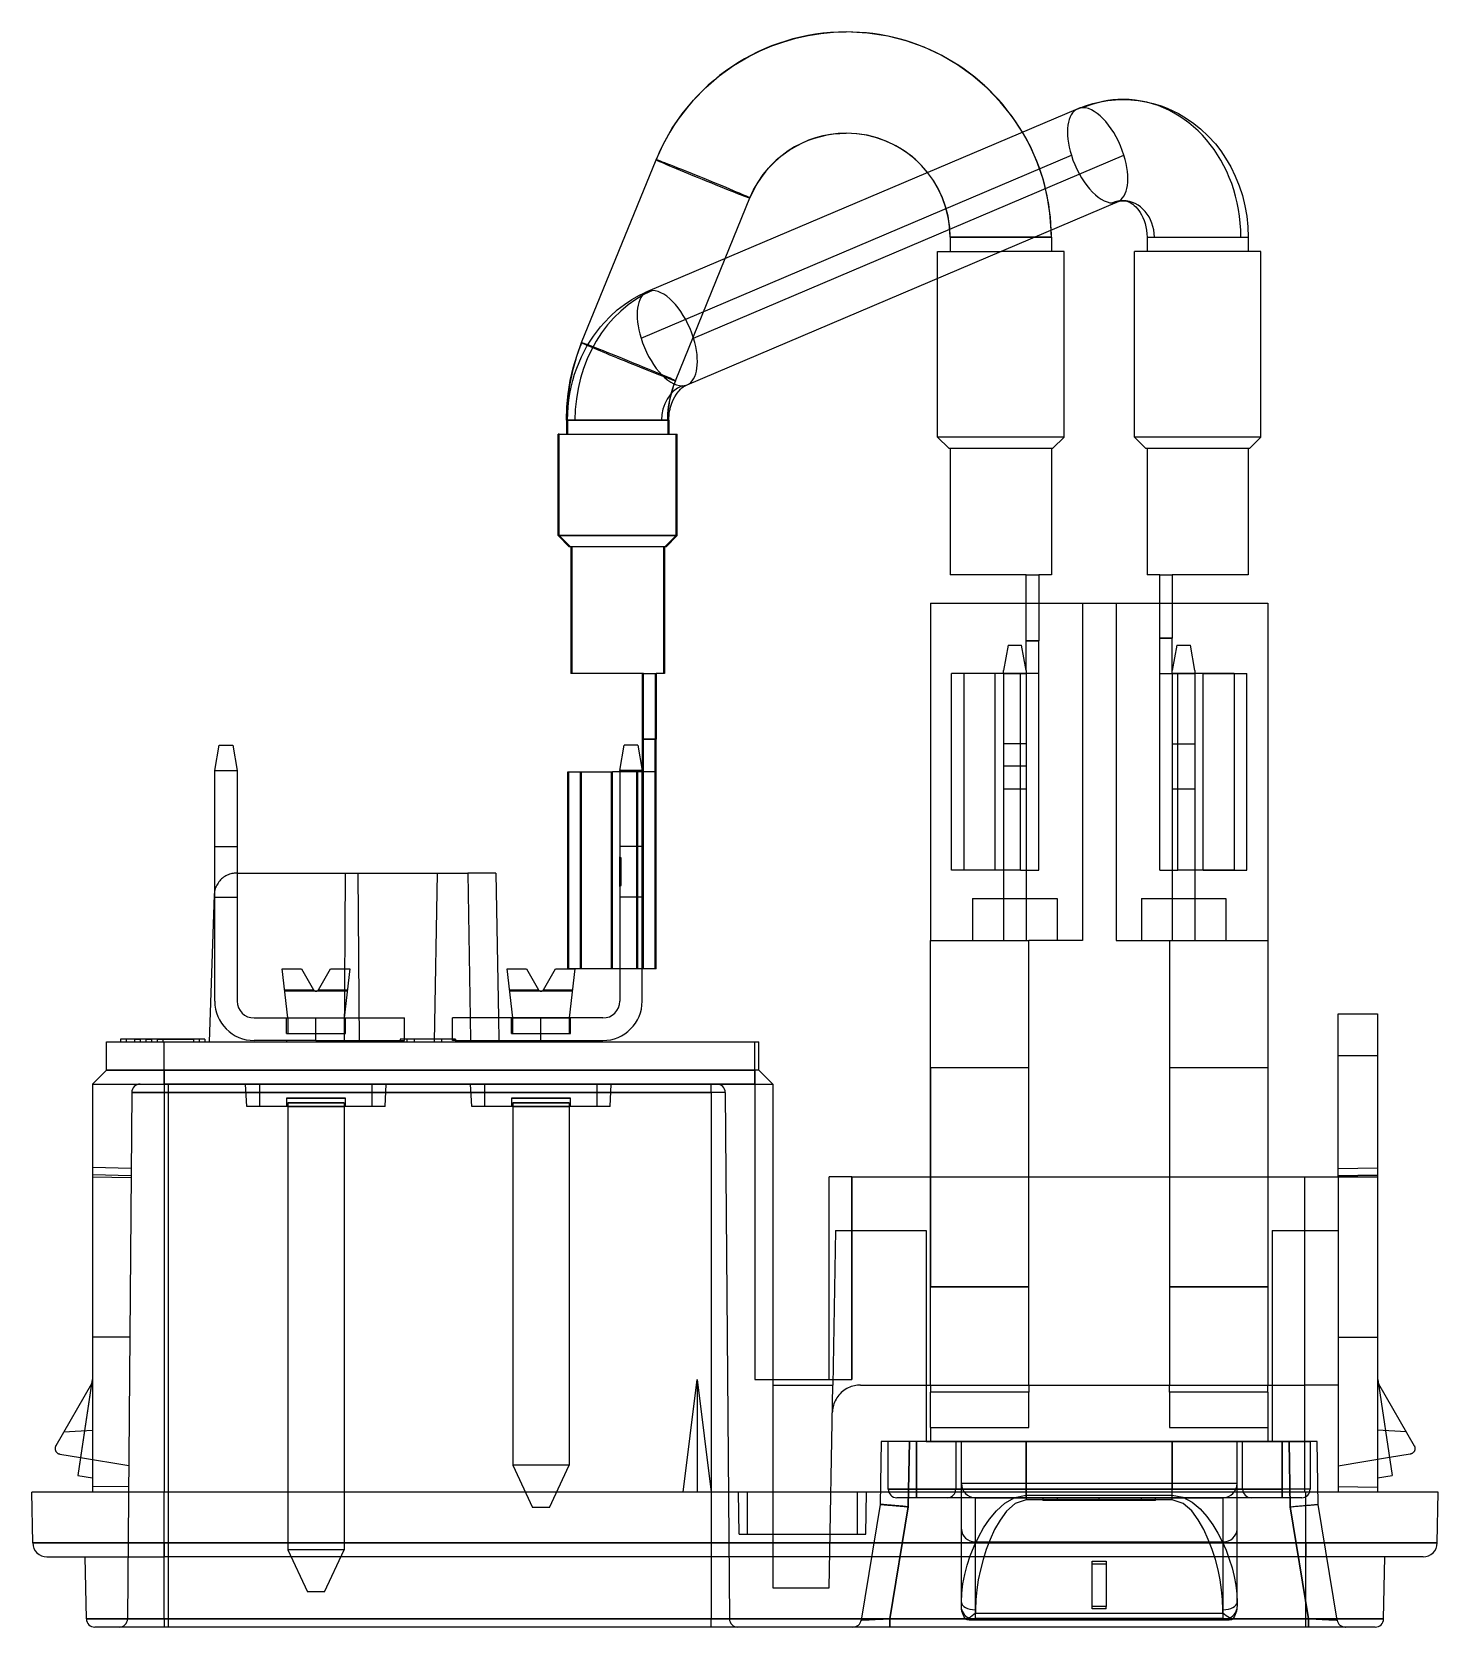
# Model space of a CAD drawing. Header units: millimetres. Extents: x -14.1 to 35.9, y -4.8 to 51.9.
import ezdxf

# ---------------------------------------------------------------- set-up
doc = ezdxf.new("R2010")
doc.units = ezdxf.units.MM
doc.layers.add('MAIN-1', color=7, linetype='Continuous')
doc.layers.add('MAIN-2', color=7, linetype='Continuous')

msp = doc.modelspace()

# ---------------------------------------------------------------- linework, layer by layer
at = {"layer": 'MAIN-1'}
for p, q in [((12.631, 51.553), (13.065, 51.677)), ((13.065, 51.677), (13.506, 51.774)), ((13.506, 51.774), (13.952, 51.844)), ((13.952, 51.844), (14.402, 51.886)), ((14.402, 51.886), (14.853, 51.9)), ((15.607, 51.861), (14.853, 51.9)), ((16.342, 51.746), (15.607, 51.861)), ((16.992, 51.579), (16.342, 51.746)), ((11.386, 51.023), (11.79, 51.226)), ((11.79, 51.226), (12.206, 51.402)), ((12.206, 51.402), (12.631, 51.553)), ((17.624, 51.353), (16.992, 51.579)), ((18.233, 51.07), (17.624, 51.353)), ((18.813, 50.732), (18.233, 51.07)), ((10.338, 50.334), (10.847, 50.701)), ((10.847, 50.701), (11.386, 51.023)), ((19.36, 50.341), (18.813, 50.732)), ((9.423, 49.476), (9.862, 49.925)), ((9.862, 49.925), (10.338, 50.334)), ((19.868, 49.903), (19.36, 50.341)), ((20.334, 49.419), (19.868, 49.903)), ((9.024, 48.991), (9.423, 49.476)), ((20.753, 48.895), (20.334, 49.419)), ((23.357, 49.273), (23.627, 49.356)), ((23.627, 49.356), (23.892, 49.419)), ((23.892, 49.419), (24.16, 49.464)), ((24.16, 49.464), (24.429, 49.491)), ((24.429, 49.491), (24.7, 49.5)), ((24.7, 49.5), (24.97, 49.491)), ((24.97, 49.491), (25.24, 49.464)), ((25.24, 49.464), (25.508, 49.419)), ((25.508, 49.419), (25.773, 49.356)), ((25.773, 49.356), (26.057, 49.268)), ((23.091, 49.171), (7.789, 42.671)), ((8.668, 48.473), (9.024, 48.991)), ((21.123, 48.334), (20.753, 48.895)), ((23.091, 49.171), (23.357, 49.273)), ((26.057, 49.268), (26.263, 49.189)), ((26.263, 49.189), (26.466, 49.099)), ((26.466, 49.099), (26.665, 48.999)), ((26.665, 48.999), (26.86, 48.887)), ((26.86, 48.887), (27.164, 48.684)), ((8.358, 47.927), (8.668, 48.473)), ((13.948, 48.187), (14.172, 48.237)), ((14.172, 48.237), (14.398, 48.272)), ((14.398, 48.272), (14.625, 48.293)), ((14.625, 48.293), (14.854, 48.3)), ((15.218, 48.282), (14.854, 48.3)), ((15.577, 48.228), (15.218, 48.282)), ((15.892, 48.151), (15.577, 48.228)), ((27.164, 48.684), (27.454, 48.453)), ((27.454, 48.453), (27.726, 48.197)), ((27.726, 48.197), (27.98, 47.917)), ((8.097, 47.356), (8.358, 47.927)), ((12.566, 47.507), (12.824, 47.693)), ((12.824, 47.693), (13.098, 47.856)), ((13.098, 47.856), (13.302, 47.958)), ((13.302, 47.958), (13.513, 48.048)), ((13.513, 48.048), (13.728, 48.124)), ((13.728, 48.124), (13.948, 48.187)), ((16.199, 48.046), (15.892, 48.151)), ((16.496, 47.915), (16.199, 48.046)), ((16.78, 47.758), (16.496, 47.915)), ((17.049, 47.576), (16.78, 47.758)), ((27.98, 47.917), (28.169, 47.674)), ((28.169, 47.674), (28.345, 47.417)), ((5.448, 40.856), (8.097, 47.356)), ((9.426, 41.014), (24.729, 47.514)), ((11.901, 46.826), (12.103, 47.072)), ((12.103, 47.072), (12.325, 47.299)), ((12.325, 47.299), (12.566, 47.507)), ((17.302, 47.372), (17.049, 47.576)), ((17.535, 47.146), (17.302, 47.372)), ((17.748, 46.901), (17.535, 47.146)), ((28.345, 47.417), (28.528, 47.103)), ((28.528, 47.103), (28.69, 46.775)), ((11.563, 46.287), (11.72, 46.564)), ((11.72, 46.564), (11.901, 46.826)), ((28.69, 46.775), (28.829, 46.433)), ((10.554, 43.845), (11.43, 45.997)), ((11.43, 45.997), (11.563, 46.287)), ((28.829, 46.433), (28.943, 46.08)), ((28.943, 46.08), (29.033, 45.718)), ((9.196, 39.357), (24.499, 45.857)), ((24.499, 45.857), (24.536, 45.871)), ((24.536, 45.871), (24.572, 45.883)), ((24.572, 45.883), (24.605, 45.89)), ((24.605, 45.89), (24.637, 45.896)), ((24.637, 45.896), (24.669, 45.899)), ((24.669, 45.899), (24.7, 45.9)), ((24.7, 45.9), (24.731, 45.899)), ((24.731, 45.899), (24.762, 45.896)), ((24.762, 45.896), (24.794, 45.89)), ((24.794, 45.89), (24.828, 45.883)), ((24.828, 45.883), (24.865, 45.871)), ((24.865, 45.871), (24.894, 45.86)), ((24.894, 45.86), (24.924, 45.847)), ((24.924, 45.847), (24.955, 45.831)), ((24.955, 45.831), (24.987, 45.812)), ((24.987, 45.812), (25.042, 45.776)), ((25.042, 45.776), (25.098, 45.731)), ((25.098, 45.731), (25.156, 45.677)), ((25.156, 45.677), (25.215, 45.612)), ((25.215, 45.612), (25.261, 45.552)), ((25.261, 45.552), (25.307, 45.484)), ((25.307, 45.484), (25.358, 45.398)), ((25.358, 45.398), (25.405, 45.303)), ((29.033, 45.718), (29.098, 45.349)), ((22.147, 44.815), (22.145, 44.857)), ((22.148, 44.772), (22.147, 44.815)), ((25.405, 45.303), (25.446, 45.2)), ((25.446, 45.2), (25.482, 45.089)), ((25.482, 45.089), (25.511, 44.972)), ((25.511, 44.972), (25.533, 44.851)), ((25.533, 44.851), (25.546, 44.726)), ((29.098, 45.349), (29.137, 44.976)), ((29.137, 44.976), (29.15, 44.6)), ((22.149, 44.6), (21.54, 44.6)), ((22.149, 44.729), (22.148, 44.772)), ((22.149, 44.686), (22.149, 44.729)), ((22.15, 44.643), (22.149, 44.686)), ((22.15, 44.6), (22.149, 44.6)), ((22.15, 44.6), (22.15, 44.643)), ((22.15, 44.6), (22.15, 44.1)), ((25.546, 44.726), (25.55, 44.6)), ((25.55, 44.6), (25.811, 44.6)), ((25.55, 44.6), (25.55, 44.1)), ((25.811, 44.6), (29.15, 44.6)), ((29.15, 44.6), (29.15, 44.1)), ((22.6, 44.1), (20.362, 44.1)), ((22.6, 37.5), (22.6, 44.1)), ((25.1, 37.5), (25.1, 44.1)), ((29.6, 44.1), (25.1, 44.1)), ((29.6, 37.5), (29.6, 44.1)), ((18.1, 37.5), (18.1, 43.139)), ((7.237, 42.387), (7.509, 42.539)), ((7.509, 42.539), (7.789, 42.671)), ((6.474, 41.8), (6.716, 42.016)), ((6.716, 42.016), (6.971, 42.212)), ((6.971, 42.212), (7.237, 42.387)), ((5.864, 41.084), (6.117, 41.417)), ((6.117, 41.417), (6.246, 41.565)), ((6.246, 41.565), (6.474, 41.8)), ((5.285, 40.414), (5.448, 40.856)), ((5.637, 40.728), (5.864, 41.084)), ((5.15, 39.963), (5.285, 40.414)), ((5.275, 39.952), (5.441, 40.349)), ((5.441, 40.349), (5.637, 40.728)), ((5.045, 39.504), (5.15, 39.963)), ((5.132, 39.505), (5.199, 39.73)), ((5.199, 39.73), (5.275, 39.952)), ((4.969, 39.039), (5.045, 39.504)), ((5.03, 39.044), (5.076, 39.276)), ((5.076, 39.276), (5.132, 39.505)), ((8.882, 39.112), (8.912, 39.147)), ((8.912, 39.147), (8.963, 39.199)), ((8.963, 39.199), (9.013, 39.244)), ((9.013, 39.244), (9.062, 39.281)), ((9.062, 39.281), (9.109, 39.312)), ((9.109, 39.312), (9.154, 39.337)), ((9.154, 39.337), (9.196, 39.357)), ((4.908, 38.1), (4.923, 38.571)), ((4.923, 38.571), (4.969, 39.039)), ((4.952, 38.337), (4.967, 38.574)), ((4.967, 38.574), (4.993, 38.81)), ((4.993, 38.81), (5.03, 39.044)), ((8.589, 38.491), (8.608, 38.565)), ((8.608, 38.565), (8.629, 38.637)), ((8.629, 38.637), (8.652, 38.705)), ((8.652, 38.705), (8.702, 38.825)), ((8.702, 38.825), (8.758, 38.933)), ((8.758, 38.933), (8.819, 39.029)), ((8.819, 39.029), (8.882, 39.112)), ((4.947, 38.1), (4.908, 38.1)), ((4.908, 38.1), (4.908, 37.6)), ((4.947, 38.1), (4.952, 38.337)), ((4.947, 38.1), (4.947, 37.6)), ((4.947, 38.1), (5.208, 38.1)), ((5.208, 38.1), (8.547, 38.1)), ((8.547, 38.1), (8.548, 38.18)), ((8.547, 38.1), (8.547, 37.6)), ((8.548, 38.18), (8.554, 38.259)), ((8.554, 38.259), (8.562, 38.338)), ((8.562, 38.338), (8.574, 38.415)), ((8.574, 38.415), (8.589, 38.491)), ((4.608, 34), (4.608, 37.6)), ((4.647, 37.6), (4.608, 37.6)), ((4.647, 34), (4.647, 37.6)), ((4.647, 37.6), (8.847, 37.6)), ((8.847, 34), (8.847, 37.6)), ((22.6, 37.5), (18.1, 37.5)), ((18.5, 37.1), (18.1, 37.5)), ((22.2, 37.1), (22.6, 37.5)), ((25.5, 37.1), (25.1, 37.5)), ((29.6, 37.5), (25.1, 37.5)), ((29.2, 37.1), (29.6, 37.5)), ((18.5, 37.1), (22.2, 37.1)), ((18.55, 37.1), (18.55, 32.6)), ((22.15, 37.1), (22.15, 32.6)), ((25.5, 37.1), (29.2, 37.1)), ((25.55, 37.1), (25.55, 32.6)), ((29.15, 37.1), (29.15, 32.6)), ((5.008, 33.6), (4.608, 34)), ((4.608, 34), (4.647, 34)), ((5.047, 33.6), (4.647, 34)), ((4.647, 34), (8.847, 34)), ((5.047, 33.6), (5.008, 33.6)), ((8.447, 33.6), (5.047, 33.6)), ((5.058, 33.6), (5.058, 29.1)), ((5.097, 33.6), (5.097, 29.1)), ((8.397, 33.6), (8.397, 29.1)), ((8.447, 33.6), (8.847, 34)), ((21.25, 32.6), (18.55, 32.6)), ((21.25, 31.6), (21.25, 32.6)), ((21.25, 32.6), (21.7, 32.6)), ((21.7, 32.6), (21.7, 31.6)), ((22.15, 32.6), (21.7, 32.6)), ((26, 32.6), (25.55, 32.6)), ((26, 31.6), (26, 32.6)), ((26, 32.6), (26.45, 32.6)), ((26.45, 32.6), (26.45, 31.6)), ((29.15, 32.6), (26.45, 32.6)), ((17.85, 31.6), (17.85, 19.6)), ((17.85, 31.6), (23.25, 31.6)), ((23.25, 31.6), (24.45, 31.6)), ((23.25, 31.6), (23.25, 19.6)), ((24.45, 31.6), (29.85, 31.6)), ((24.45, 31.6), (24.45, 19.6)), ((29.85, 31.6), (29.85, 19.6)), ((20.609, 30.1), (20.45, 29.2)), ((20.609, 30.1), (21.091, 30.1)), ((21.25, 29.2), (21.091, 30.1)), ((26.609, 30.1), (26.45, 29.2)), ((26.609, 30.1), (27.091, 30.1)), ((27.25, 29.2), (27.091, 30.1)), ((5.097, 29.1), (5.058, 29.1)), ((7.647, 29.1), (5.097, 29.1)), ((7.608, 26.762), (7.608, 29.1)), ((7.647, 26.762), (7.647, 29.1)), ((7.647, 29.1), (8.097, 29.1)), ((8.097, 29.1), (8.097, 26.762)), ((8.397, 29.1), (8.097, 29.1)), ((20.45, 29.1), (20.45, 29.2)), ((20.45, 29.1), (20.45, 21.1)), ((21.25, 29.1), (20.45, 29.1)), ((21.25, 29.2), (21.25, 29.1)), ((21.25, 29.1), (21.25, 21.1)), ((26.45, 29.1), (26.45, 29.2)), ((26.45, 29.1), (26.45, 21.1)), ((27.25, 29.1), (26.45, 29.1)), ((27.25, 29.2), (27.25, 29.1)), ((27.25, 29.1), (27.25, 21.1)), ((7.608, 25.6), (7.608, 26.762)), ((7.647, 26.762), (7.608, 26.762)), ((7.647, 25.6), (7.647, 26.762)), ((8.097, 26.762), (7.647, 26.762)), ((8.097, 25.6), (8.097, 26.762)), ((-7.6, 25.65), (-7.441, 26.55)), ((-7.441, 26.55), (-6.959, 26.55)), ((-6.959, 26.55), (-6.8, 25.65)), ((6.8, 25.65), (6.959, 26.55)), ((7.441, 26.55), (6.959, 26.55)), ((7.441, 26.55), (7.6, 25.65)), ((-7.6, 25.65), (-6.8, 25.65)), ((-7.6, 21.368), (-7.6, 25.65)), ((-6.8, 25.65), (-6.8, 22)), ((4.958, 25.6), (4.997, 25.6)), ((4.958, 18.6), (4.958, 25.6)), ((4.958, 18.6), (4.958, 25.6)), ((4.997, 25.6), (6.547, 25.6)), ((4.997, 18.6), (4.997, 25.6)), ((4.997, 18.6), (4.997, 25.6)), ((7.447, 25.6), (6.547, 25.6)), ((6.547, 18.6), (6.547, 25.6)), ((7.6, 25.65), (6.8, 25.65)), ((6.8, 25.65), (6.8, 25.6)), ((8.097, 25.6), (7.447, 25.6)), ((7.447, 18.6), (7.447, 25.6)), ((7.6, 25.6), (7.6, 25.65)), ((8.097, 18.6), (8.097, 25.6)), ((-7.529, 21.567), (-7.549, 21.525)), ((-7.506, 21.608), (-7.529, 21.567)), ((-7.481, 21.648), (-7.506, 21.608)), ((-7.453, 21.686), (-7.481, 21.648)), ((-7.423, 21.723), (-7.453, 21.686)), ((-7.391, 21.759), (-7.423, 21.723)), ((-7.356, 21.792), (-7.391, 21.759)), ((-7.32, 21.823), (-7.356, 21.792)), ((-7.282, 21.852), (-7.32, 21.823)), ((-7.242, 21.878), (-7.282, 21.852)), ((-7.202, 21.902), (-7.242, 21.878)), ((-7.16, 21.923), (-7.202, 21.902)), ((-7.117, 21.942), (-7.16, 21.923)), ((-7.074, 21.958), (-7.117, 21.942)), ((-7.031, 21.971), (-7.074, 21.958)), ((-6.988, 21.982), (-7.031, 21.971)), ((-6.945, 21.99), (-6.988, 21.982)), ((-6.902, 21.996), (-6.945, 21.99)), ((-6.859, 21.999), (-6.902, 21.996)), ((-6.818, 22), (-6.859, 21.999)), ((-6.818, 22), (-2.505, 22)), ((-2.505, 22), (-2.462, 16)), ((-2.505, 22), (1.395, 22)), ((1.395, 22), (1.485, 16.85)), ((2.395, 22), (1.395, 22)), ((2.395, 22), (2.485, 16.85)), ((-7.617, 21.228), (-7.8, 16)), ((-7.615, 21.269), (-7.617, 21.228)), ((-7.61, 21.312), (-7.615, 21.269)), ((-7.603, 21.354), (-7.61, 21.312)), ((-7.593, 21.397), (-7.603, 21.354)), ((-7.581, 21.44), (-7.593, 21.397)), ((-7.566, 21.483), (-7.581, 21.44)), ((-7.549, 21.525), (-7.566, 21.483)), ((19.35, 21.1), (19.35, 19.6)), ((19.35, 21.1), (22.35, 21.1)), ((22.35, 21.1), (22.35, 19.6)), ((25.35, 21.1), (25.35, 19.6)), ((25.35, 21.1), (28.35, 21.1)), ((28.35, 21.1), (28.35, 19.6)), ((17.85, 11.2), (17.85, 19.6)), ((17.85, 19.6), (21.35, 19.6)), ((21.35, 11.2), (21.35, 19.6)), ((23.25, 19.6), (21.35, 19.6)), ((24.45, 19.6), (26.35, 19.6)), ((26.35, 19.6), (26.35, 11.2)), ((26.35, 19.6), (29.85, 19.6)), ((29.85, 19.6), (29.85, 11.2)), ((3, 16.85), (2.8, 18.6)), ((2.8, 18.6), (3.483, 18.6)), ((3.483, 18.6), (3.913, 17.854)), ((4.087, 17.854), (4.517, 18.6)), ((4.517, 18.6), (5.2, 18.6)), ((6.547, 18.6), (4.997, 18.6)), ((5.2, 18.6), (5, 16.85)), ((7.447, 18.6), (6.547, 18.6)), ((6.8, 18.6), (6.8, 17.45)), ((8.097, 18.6), (7.447, 18.6)), ((7.6, 17.45), (7.6, 18.6)), ((3.913, 17.854), (3.916, 17.85)), ((3.916, 17.85), (3.919, 17.846)), ((3.919, 17.846), (3.922, 17.842)), ((3.922, 17.842), (3.926, 17.837)), ((3.926, 17.837), (3.93, 17.833)), ((3.93, 17.833), (3.934, 17.83)), ((3.934, 17.83), (3.938, 17.826)), ((3.938, 17.826), (3.943, 17.822)), ((3.943, 17.822), (3.948, 17.819)), ((3.948, 17.819), (3.953, 17.816)), ((3.953, 17.816), (3.959, 17.813)), ((3.959, 17.813), (3.965, 17.811)), ((3.965, 17.811), (3.971, 17.809)), ((3.971, 17.809), (3.977, 17.807)), ((3.977, 17.807), (3.984, 17.806)), ((3.984, 17.806), (3.99, 17.805)), ((3.99, 17.805), (3.997, 17.804)), ((3.997, 17.804), (4.003, 17.804)), ((4.003, 17.804), (4.01, 17.805)), ((4.01, 17.805), (4.016, 17.806)), ((4.016, 17.806), (4.023, 17.807)), ((4.023, 17.807), (4.029, 17.809)), ((4.029, 17.809), (4.035, 17.811)), ((4.035, 17.811), (4.041, 17.813)), ((4.041, 17.813), (4.047, 17.816)), ((4.047, 17.816), (4.052, 17.819)), ((4.052, 17.819), (4.057, 17.822)), ((4.057, 17.822), (4.062, 17.826)), ((4.062, 17.826), (4.066, 17.83)), ((4.066, 17.83), (4.07, 17.833)), ((4.07, 17.833), (4.074, 17.837)), ((4.074, 17.837), (4.078, 17.842)), ((4.078, 17.842), (4.081, 17.846)), ((4.081, 17.846), (4.084, 17.85)), ((4.084, 17.85), (4.087, 17.854)), ((0.85, 16.1), (0.85, 16.85)), ((4, 16.85), (0.85, 16.85)), ((6.2, 16.85), (4, 16.85)), ((4, 16.05), (4, 16.85)), ((32.35, 15.518), (32.35, 17)), ((32.35, 17), (33.75, 17)), ((33.75, 17), (33.75, 15.518)), ((-11.45, 16), (-9.4, 16)), ((-11.45, 15), (-11.45, 16)), ((-7.95, 16.1), (-10.95, 16.1)), ((-10.95, 16.1), (-10.95, 16)), ((-10.45, 16.1), (-10.25, 16.1)), ((-10.05, 16.1), (-9.85, 16.1)), ((-9.65, 16.1), (-9.45, 16.1)), ((-9.4, 16), (11.6, 16)), ((-9.4, 15), (-9.4, 16)), ((-7.95, 16.1), (-7.95, 16)), ((-1, 16.1), (-1, 16)), ((0.962, 16.1), (-1, 16.1)), ((0.962, 16.1), (0.962, 16)), ((0.962, 16.05), (4, 16.05)), ((1.499, 16.05), (1.5, 16)), ((2.499, 16.05), (2.5, 16)), ((2.95, 16.05), (2.95, 16)), ((4, 16.05), (6.2, 16.05)), ((5.05, 16.05), (5.05, 16)), ((11.6, 16), (11.75, 16)), ((11.6, 15), (11.6, 16)), ((11.75, 15), (11.75, 16)), ((32.35, 11.2), (32.35, 15.518)), ((32.35, 15.518), (33.75, 15.518)), ((33.75, 15.518), (33.75, 11.2)), ((-11.95, 14.5), (-11.45, 15)), ((-11.45, 15), (-9.4, 15)), ((-9.4, 15), (11.6, 15)), ((-9.4, 14.5), (-9.4, 15)), ((11.75, 15), (11.6, 15)), ((11.6, 14.5), (11.6, 15)), ((12.25, 14.5), (11.75, 15)), ((17.85, 15.095), (17.85, 11.2)), ((-11.95, 14.5), (-9.4, 14.5)), ((-11.95, 14.5), (-11.95, 0)), ((11.6, 14.5), (-9.4, 14.5)), ((-9.4, 14.5), (-9.4, 0)), ((11.6, 14.5), (12.25, 14.5)), ((11.6, 14.5), (11.6, 4)), ((12.25, 14.5), (12.25, 4)), ((15.05, 11.2), (14.25, 11.2)), ((14.25, 4), (14.25, 11.2)), ((15.05, 11.2), (31.15, 11.2)), ((15.05, 11.2), (15.05, 4)), ((31.15, 11.2), (31.15, 0)), ((31.15, 11.2), (33.75, 11.2)), ((33.75, 11.2), (33.75, 0)), ((-11.955, 4), (-12.462, 0.59)), ((-11.955, 4), (-11.978, 3.851)), ((9.545, 4), (9.05, 0)), ((9.55, 4), (9.55, 0)), ((9.555, 4), (10.05, 0)), ((11.6, 4), (15.05, 4)), ((33.755, 4), (34.262, 0.59)), ((-11.978, 3.851), (-13.25, 1.647)), ((33.778, 3.851), (35.05, 1.647)), ((-13.276, 1.559), (-13.277, 1.547)), ((-13.277, 1.547), (-13.276, 1.531)), ((-13.274, 1.581), (-13.276, 1.57)), ((-13.276, 1.57), (-13.276, 1.559)), ((-13.276, 1.531), (-13.274, 1.515)), ((-13.272, 1.591), (-13.274, 1.581)), ((-13.274, 1.515), (-13.271, 1.499)), ((-13.269, 1.601), (-13.272, 1.591)), ((-13.271, 1.499), (-13.266, 1.483)), ((-13.266, 1.611), (-13.269, 1.601)), ((-13.263, 1.621), (-13.266, 1.611)), ((-13.266, 1.483), (-13.26, 1.468)), ((-13.259, 1.63), (-13.263, 1.621)), ((-13.26, 1.468), (-13.253, 1.453)), ((-13.255, 1.639), (-13.259, 1.63)), ((-13.25, 1.647), (-13.255, 1.639)), ((-13.253, 1.453), (-13.245, 1.439)), ((-13.245, 1.439), (-13.235, 1.425)), ((-13.235, 1.425), (-13.225, 1.413)), ((-13.225, 1.413), (-13.213, 1.401)), ((-13.213, 1.401), (-13.201, 1.391)), ((-13.201, 1.391), (-13.189, 1.382)), ((-13.189, 1.382), (-13.176, 1.374)), ((-13.176, 1.374), (-13.163, 1.367)), ((-13.163, 1.367), (-13.149, 1.361)), ((-13.149, 1.361), (-13.136, 1.356)), ((-13.136, 1.356), (-13.123, 1.353)), ((-13.123, 1.353), (-13.11, 1.35)), ((-13.11, 1.35), (-12.368, 1.226)), ((-12.368, 1.226), (-12.462, 0.59)), ((34.91, 1.35), (34.168, 1.226)), ((34.919, 1.352), (34.91, 1.35)), ((34.929, 1.354), (34.919, 1.352)), ((34.938, 1.357), (34.929, 1.354)), ((34.948, 1.36), (34.938, 1.357)), ((34.957, 1.364), (34.948, 1.36)), ((34.967, 1.369), (34.957, 1.364)), ((34.976, 1.374), (34.967, 1.369)), ((34.986, 1.38), (34.976, 1.374)), ((34.995, 1.386), (34.986, 1.38)), ((35.004, 1.393), (34.995, 1.386)), ((35.013, 1.4), (35.004, 1.393)), ((35.021, 1.408), (35.013, 1.4)), ((35.029, 1.417), (35.021, 1.408)), ((35.036, 1.426), (35.029, 1.417)), ((35.043, 1.436), (35.036, 1.426)), ((35.049, 1.446), (35.043, 1.436)), ((35.055, 1.457), (35.049, 1.446)), ((35.05, 1.647), (35.055, 1.639)), ((35.055, 1.639), (35.059, 1.63)), ((35.06, 1.467), (35.055, 1.457)), ((35.059, 1.63), (35.063, 1.621)), ((35.065, 1.478), (35.06, 1.467)), ((35.063, 1.621), (35.066, 1.611)), ((35.068, 1.49), (35.065, 1.478)), ((35.066, 1.611), (35.069, 1.602)), ((35.071, 1.501), (35.068, 1.49)), ((35.069, 1.602), (35.072, 1.591)), ((35.074, 1.513), (35.071, 1.501)), ((35.072, 1.591), (35.074, 1.581)), ((35.074, 1.581), (35.076, 1.57)), ((35.075, 1.524), (35.074, 1.513)), ((35.076, 1.536), (35.075, 1.524)), ((35.076, 1.57), (35.076, 1.559)), ((35.076, 1.559), (35.077, 1.547)), ((35.077, 1.547), (35.076, 1.536)), ((-12.462, 0.59), (-11.95, 0.5)), ((33.75, 0.5), (34.262, 0.59)), ((-9.4, 0), (-14.1, 0)), ((-14.068, -1.809), (-14.1, 0)), ((31.2, 0), (-9.4, 0)), ((-9.4, -1.809), (-9.4, 0)), ((35.9, 0), (31.2, 0)), ((31.2, -1.809), (31.2, 0)), ((35.868, -1.809), (35.9, 0)), ((-14.068, -1.809), (-9.4, -1.809)), ((-9.4, -1.809), (31.2, -1.809)), ((-9.4, -1.809), (-9.4, -2.3)), ((31.2, -1.809), (35.868, -1.809)), ((31.2, -1.809), (31.2, -2.3)), ((-13.569, -2.3), (-9.4, -2.3)), ((-12.162, -4.505), (-12.2, -2.3)), ((31.2, -2.3), (-9.4, -2.3)), ((-9.4, -4.505), (-9.4, -2.3)), ((35.369, -2.3), (31.2, -2.3)), ((31.2, -4.505), (31.2, -2.3)), ((33.962, -4.505), (34, -2.3)), ((-12.162, -4.505), (-9.4, -4.505)), ((-9.4, -4.505), (31.2, -4.505)), ((-9.4, -4.505), (-9.4, -4.8)), ((31.2, -4.505), (33.962, -4.505)), ((31.2, -4.8), (31.2, -4.505)), ((-9.4, -4.8), (-11.862, -4.8)), ((31.2, -4.8), (-9.4, -4.8)), ((33.662, -4.8), (31.2, -4.8))]:
    msp.add_line(p, q, dxfattribs=at)
for centre, radius, start, end in [((6.2, 17.45), 1.4, 270, 0), ((6.2, 17.45), 0.6, 270, 0), ((-13.569, -1.8), 0.5, 181, 270), ((35.369, -1.8), 0.5, 270, 359), ((-11.862, -4.5), 0.3, 181.0001, 270), ((33.662, -4.5), 0.3, 270, 359)]:
    msp.add_arc(centre, radius, start, end, dxfattribs=at)
for centre, major_axis, ratio, start_param, end_param in [((14.853, 44.6), (0, -7.3), 0.999391, 2.107753, 3.141662), ((24.7, 44.6), (0, 4.9), 0.854912, -0.000055, 0.348322), ((23.795, 47.514), (0.704, -1.657), 0.487619, 2.937361, 3.141638), ((23.795, 47.514), (0.704, -1.657), 0.487619, 1.366565, 2.937361), ((14.853, 44.6), (0, -3.7), 0.999391, 3.141384, 4.325269), ((9.763, 46.676), (1.667, -0.679), 0.013175, 3.141593, 6.25086), ((23.795, 47.514), (0.704, -1.657), 0.487619, 0.000045, 1.366565), ((9.763, 46.676), (1.667, -0.679), 0.013175, -0.032325, 0), ((24.7, 44.6), (0, 1.3), 0.854912, -1.570796, -0.000055), ((14.853, 44.6), (0, -7.3), 0.999391, 1.570796, 1.606009), ((9.397, 38.1), (0, 4.9), 0.854912, 0.348322, 1.570796), ((8.492, 41.014), (0.704, -1.657), 0.487619, 2.937361, 3.141638), ((8.492, 41.014), (0.704, -1.657), 0.487619, 1.366565, 2.937361), ((7.115, 40.176), (1.667, -0.679), 0.013175, 3.141593, 3.651056), ((8.492, 41.014), (0.704, -1.657), 0.487619, 0.000045, 1.366565), ((32.604, -4.5), (0, 0.3), 0.999485, 3.129636, 3.141593)]:
    msp.add_ellipse(centre, major_axis=major_axis, ratio=ratio, start_param=start_param, end_param=end_param, dxfattribs=at)
at = {"layer": 'MAIN-2'}
for p, q in [((21.413, 47.798), (21.123, 48.334)), ((21.657, 47.238), (21.413, 47.798)), ((7.558, 41.014), (22.861, 47.514)), ((21.853, 46.66), (21.657, 47.238)), ((17.955, 46.613), (17.748, 46.901)), ((18.133, 46.307), (17.955, 46.613)), ((22.001, 46.068), (21.853, 46.66)), ((18.281, 45.985), (18.133, 46.307)), ((18.398, 45.65), (18.281, 45.985)), ((22.098, 45.466), (22.001, 46.068)), ((18.482, 45.305), (18.398, 45.65)), ((22.145, 44.857), (22.098, 45.466)), ((18.533, 44.954), (18.482, 45.305)), ((18.55, 44.6), (18.533, 44.954)), ((21.54, 44.6), (18.55, 44.6)), ((18.55, 44.6), (18.551, 44.6)), ((18.55, 44.6), (18.55, 44.1)), ((18.551, 44.6), (22.15, 44.6)), ((25.55, 44.6), (28.889, 44.6)), ((28.889, 44.6), (29.15, 44.6)), ((8.782, 39.497), (10.554, 43.845)), ((18.1, 44.1), (20.362, 44.1)), ((18.1, 43.139), (18.1, 44.1)), ((8.631, 39.045), (8.699, 39.273)), ((8.699, 39.273), (8.782, 39.497)), ((8.516, 38.339), (8.539, 38.576)), ((8.539, 38.576), (8.577, 38.812)), ((8.577, 38.812), (8.631, 39.045)), ((4.909, 38.1), (4.908, 38.1)), ((8.508, 38.1), (4.909, 38.1)), ((4.947, 38.1), (8.507, 38.1)), ((8.285, 38.1), (4.947, 38.1)), ((8.547, 38.1), (8.285, 38.1)), ((8.507, 38.1), (8.508, 38.1)), ((8.508, 38.1), (8.516, 38.339)), ((8.508, 38.1), (8.508, 37.6)), ((8.808, 34), (8.808, 37.6)), ((22.6, 37.5), (18.1, 37.5)), ((29.6, 37.5), (25.1, 37.5)), ((8.808, 34), (4.608, 34)), ((4.647, 34), (8.808, 34)), ((8.847, 34), (4.647, 34)), ((8.358, 33.6), (8.358, 29.1)), ((8.408, 33.6), (8.808, 34)), ((21.25, 32.6), (21.25, 32.6)), ((21.25, 32.6), (21.25, 32.6)), ((21.25, 32.6), (21.25, 32.6)), ((21.7, 32.6), (21.7, 32.6)), ((21.7, 32.6), (21.7, 32.6)), ((21.7, 32.6), (21.7, 32.6)), ((26, 32.6), (26, 32.6)), ((26, 32.6), (26, 32.6)), ((26, 32.6), (26, 32.6)), ((26.45, 32.6), (26.45, 32.6)), ((26.45, 32.6), (26.45, 32.6)), ((26.45, 32.6), (26.45, 32.6)), ((17.85, 31.6), (17.85, 31.6)), ((21.25, 30.262), (21.25, 31.6)), ((21.7, 31.6), (21.7, 30.262)), ((23.25, 31.6), (23.25, 31.6)), ((23.25, 31.6), (23.25, 31.6)), ((24.45, 31.6), (24.45, 31.6)), ((24.45, 31.6), (24.45, 31.6)), ((26, 30.348), (26, 31.6)), ((26.45, 31.6), (26.45, 30.348)), ((29.85, 31.6), (29.85, 31.6)), ((20.609, 30.1), (20.609, 30.1)), ((20.609, 30.1), (20.609, 30.1)), ((21.091, 30.1), (21.091, 30.1)), ((21.091, 30.1), (21.091, 30.1)), ((21.7, 30.262), (21.25, 30.262)), ((21.25, 29.2), (21.25, 30.262)), ((21.25, 30.262), (21.7, 30.262)), ((21.7, 29.1), (21.7, 30.262)), ((26, 29.1), (26, 30.348)), ((26, 30.348), (26.45, 30.348)), ((26.45, 30.348), (26, 30.348)), ((26.45, 29.2), (26.45, 30.348)), ((26.609, 30.1), (26.609, 30.1)), ((26.609, 30.1), (26.609, 30.1)), ((27.091, 30.1), (27.091, 30.1)), ((27.091, 30.1), (27.091, 30.1)), ((7.608, 29.1), (7.608, 29.1)), ((7.608, 29.1), (7.608, 29.1)), ((7.608, 29.1), (7.608, 29.1)), ((7.647, 29.1), (7.647, 29.1)), ((7.647, 29.1), (7.647, 29.1)), ((7.647, 29.1), (7.647, 29.1)), ((8.058, 29.1), (8.058, 29.1)), ((8.058, 29.1), (8.058, 29.1)), ((8.058, 29.1), (8.058, 26.762)), ((8.058, 29.1), (8.058, 29.1)), ((8.097, 29.1), (8.097, 29.1)), ((8.097, 29.1), (8.097, 29.1)), ((8.097, 29.1), (8.097, 29.1)), ((20.15, 29.1), (18.6, 29.1)), ((18.6, 22.1), (18.6, 29.1)), ((18.6, 22.1), (18.6, 29.1)), ((19.05, 22.1), (19.05, 29.1)), ((19.05, 22.1), (19.05, 29.1)), ((20.15, 22.1), (20.15, 29.1)), ((21.05, 29.1), (20.15, 29.1)), ((20.15, 22.1), (20.15, 29.1)), ((20.15, 22.1), (20.15, 29.1)), ((20.15, 22.1), (20.15, 29.1)), ((20.15, 22.1), (20.15, 29.1)), ((20.15, 22.1), (20.15, 29.1)), ((20.15, 22.1), (20.15, 29.1)), ((20.15, 22.1), (20.15, 29.1)), ((20.45, 29.2), (20.45, 29.2)), ((20.45, 29.2), (20.45, 29.2)), ((20.45, 29.1), (20.45, 29.1)), ((20.45, 29.1), (20.45, 29.1)), ((20.45, 29.1), (21.25, 29.1)), ((21.25, 29.1), (20.45, 29.1)), ((20.45, 29.1), (21.25, 29.1)), ((21.7, 29.1), (21.05, 29.1)), ((21.05, 22.1), (21.05, 29.1)), ((21.05, 22.1), (21.05, 29.1)), ((21.05, 22.1), (21.05, 29.1)), ((21.05, 22.1), (21.05, 29.1)), ((21.25, 29.2), (21.25, 29.2)), ((21.25, 29.2), (21.25, 29.2)), ((21.25, 29.2), (21.25, 29.2)), ((21.25, 29.2), (21.25, 29.2)), ((21.25, 29.1), (21.25, 29.1)), ((21.25, 29.1), (21.25, 29.1)), ((21.25, 29.1), (21.25, 29.1)), ((21.25, 29.1), (21.25, 29.1)), ((21.7, 29.1), (21.7, 29.1)), ((21.7, 29.1), (21.7, 29.1)), ((21.7, 22.1), (21.7, 29.1)), ((26, 29.1), (26, 29.1)), ((26, 29.1), (26, 29.1)), ((26, 29.1), (26.65, 29.1)), ((26, 22.1), (26, 29.1)), ((26.45, 29.2), (26.45, 29.2)), ((26.45, 29.2), (26.45, 29.2)), ((26.45, 29.2), (26.45, 29.2)), ((26.45, 29.2), (26.45, 29.2)), ((26.45, 29.1), (27.25, 29.1)), ((26.45, 29.1), (27.25, 29.1)), ((27.25, 29.1), (26.45, 29.1)), ((26.45, 29.1), (26.45, 29.1)), ((26.45, 29.1), (26.45, 29.1)), ((26.45, 29.1), (26.45, 29.1)), ((26.45, 29.1), (26.45, 29.1)), ((27.55, 29.1), (26.65, 29.1)), ((26.65, 22.1), (26.65, 29.1)), ((26.65, 22.1), (26.65, 29.1)), ((26.65, 22.1), (26.65, 29.1)), ((26.65, 22.1), (26.65, 29.1)), ((27.25, 29.2), (27.25, 29.2)), ((27.25, 29.2), (27.25, 29.2)), ((27.25, 29.1), (27.25, 29.1)), ((27.25, 29.1), (27.25, 29.1)), ((27.55, 22.1), (27.55, 29.1)), ((27.55, 22.1), (27.55, 29.1)), ((28.65, 29.1), (27.55, 29.1)), ((27.55, 22.1), (27.55, 29.1)), ((27.55, 22.1), (27.55, 29.1)), ((27.55, 22.1), (27.55, 29.1)), ((27.55, 22.1), (27.55, 29.1)), ((27.55, 29.1), (29.1, 29.1)), ((27.55, 22.1), (27.55, 29.1)), ((27.55, 22.1), (27.55, 29.1)), ((28.65, 29.1), (28.65, 22.1)), ((28.65, 29.1), (28.65, 22.1)), ((29.1, 22.1), (29.1, 29.1)), ((29.1, 22.1), (29.1, 29.1)), ((7.608, 26.762), (8.058, 26.762)), ((8.058, 26.762), (7.647, 26.762)), ((7.647, 26.762), (8.097, 26.762)), ((8.058, 25.6), (8.058, 26.762)), ((-7.441, 26.55), (-7.441, 26.55)), ((-6.959, 26.55), (-6.959, 26.55)), ((6.959, 26.55), (6.959, 26.55)), ((6.959, 26.55), (6.959, 26.55)), ((7.441, 26.55), (7.441, 26.55)), ((7.441, 26.55), (7.441, 26.55)), ((21.25, 26.6), (20.45, 26.6)), ((21.25, 26.6), (20.45, 26.6)), ((26.45, 26.6), (27.25, 26.6)), ((26.45, 26.6), (27.25, 26.6)), ((-7.6, 25.65), (-6.8, 25.65)), ((-7.6, 25.65), (-7.6, 25.65)), ((-6.8, 25.65), (-6.8, 25.65)), ((5.408, 18.6), (5.408, 25.6)), ((5.408, 18.6), (5.408, 25.6)), ((5.447, 18.6), (5.447, 25.6)), ((5.447, 18.6), (5.447, 25.6)), ((6.508, 18.6), (6.508, 25.6)), ((6.508, 18.6), (6.508, 25.6)), ((6.508, 18.6), (6.508, 25.6)), ((6.508, 18.6), (6.508, 25.6)), ((6.508, 18.6), (6.508, 25.6)), ((6.508, 18.6), (6.508, 25.6)), ((6.508, 18.6), (6.508, 25.6)), ((6.508, 18.6), (6.508, 25.6)), ((6.547, 18.6), (6.547, 25.6)), ((6.547, 18.6), (6.547, 25.6)), ((6.547, 18.6), (6.547, 25.6)), ((6.547, 18.6), (6.547, 25.6)), ((6.547, 18.6), (6.547, 25.6)), ((6.547, 18.6), (6.547, 25.6)), ((6.547, 18.6), (6.547, 25.6)), ((6.8, 25.65), (6.8, 25.65)), ((7.6, 25.65), (6.8, 25.65)), ((7.6, 25.65), (6.8, 25.65)), ((7.6, 25.65), (6.8, 25.65)), ((6.8, 25.65), (6.8, 25.65)), ((6.8, 25.6), (6.8, 25.6)), ((6.8, 25.6), (6.8, 25.6)), ((6.8, 25.6), (6.8, 18.6)), ((6.8, 25.6), (6.8, 25.6)), ((6.8, 25.6), (6.8, 25.6)), ((7.408, 18.6), (7.408, 25.6)), ((7.408, 18.6), (7.408, 25.6)), ((7.408, 18.6), (7.408, 25.6)), ((7.408, 18.6), (7.408, 25.6)), ((7.447, 18.6), (7.447, 25.6)), ((7.447, 18.6), (7.447, 25.6)), ((7.447, 18.6), (7.447, 25.6)), ((7.6, 25.65), (7.6, 25.65)), ((7.6, 25.65), (7.6, 25.65)), ((7.6, 18.6), (7.6, 25.6)), ((7.608, 25.6), (7.608, 25.6)), ((7.608, 25.6), (7.608, 25.6)), ((7.608, 18.6), (7.608, 25.6)), ((7.647, 25.6), (7.647, 25.6)), ((7.647, 25.6), (7.647, 25.6)), ((7.647, 18.6), (7.647, 25.6)), ((8.058, 25.6), (8.058, 25.6)), ((8.058, 18.6), (8.058, 25.6)), ((8.058, 25.6), (8.058, 25.6)), ((8.097, 25.6), (8.097, 25.6)), ((8.097, 25.6), (8.097, 25.6)), ((21.25, 25.8), (20.45, 25.8)), ((21.25, 25.8), (20.45, 25.8)), ((21.25, 25.8), (20.45, 25.8)), ((21.25, 25.8), (20.45, 25.8)), ((20.45, 25), (21.25, 25)), ((20.45, 25), (21.25, 25)), ((26.45, 25), (27.25, 25)), ((26.45, 25), (27.25, 25)), ((-7.6, 22.95), (-6.8, 22.95)), ((7.6, 22.95), (6.8, 22.95)), ((7.6, 22.95), (6.8, 22.95)), ((6.8, 22.551), (6.847, 22.551)), ((6.847, 22.544), (6.8, 22.544)), ((6.808, 22.51), (6.808, 22.581)), ((6.808, 21.59), (6.808, 22.51)), ((6.847, 21.556), (6.847, 22.544)), ((-6.818, 22), (-6.818, 22)), ((-6.818, 22), (-6.818, 22)), ((-6.8, 22), (-6.8, 17.45)), ((-2.957, 22), (-3, 16)), ((-2.957, 22), (-3, 16)), ((-2.505, 22), (-2.462, 16)), ((0.305, 22), (0.2, 16)), ((0.305, 22), (0.305, 22)), ((1.395, 22), (1.395, 22)), ((1.395, 22), (1.395, 22)), ((2.395, 22), (2.395, 22)), ((6.8, 21.556), (6.847, 21.556)), ((6.847, 21.549), (6.8, 21.549)), ((6.808, 21.519), (6.808, 21.59)), ((20.15, 22.1), (18.6, 22.1)), ((21.05, 22.1), (20.15, 22.1)), ((20.45, 22.1), (20.45, 22.1)), ((20.45, 22.1), (20.45, 22.1)), ((21.05, 22.1), (21.7, 22.1)), ((21.25, 22.1), (21.25, 22.1)), ((21.25, 22.1), (21.25, 22.1)), ((21.25, 22.1), (21.25, 22.1)), ((21.7, 22.1), (21.7, 22.1)), ((26, 22.1), (26.65, 22.1)), ((26, 22.1), (26, 22.1)), ((26.45, 22.1), (26.45, 22.1)), ((26.45, 22.1), (26.45, 22.1)), ((26.45, 22.1), (26.45, 22.1)), ((27.55, 22.1), (26.65, 22.1)), ((27.25, 22.1), (27.25, 22.1)), ((27.25, 22.1), (27.25, 22.1)), ((28.65, 22.1), (27.55, 22.1)), ((27.55, 22.1), (29.1, 22.1)), ((-7.617, 21.228), (-7.617, 21.228)), ((-7.617, 21.228), (-7.617, 21.228)), ((-7.6, 17.45), (-7.6, 21.368)), ((-7.6, 21.15), (-6.8, 21.15)), ((7.6, 21.15), (6.8, 21.15)), ((7.6, 21.15), (6.8, 21.15)), ((19.35, 21.1), (19.35, 21.1)), ((19.35, 21.1), (19.35, 21.1)), ((19.35, 21.1), (19.35, 21.1)), ((19.35, 21.1), (19.35, 21.1)), ((20.45, 21.1), (20.45, 19.6)), ((20.45, 21.1), (20.45, 21.1)), ((20.45, 21.1), (20.45, 21.1)), ((20.45, 21.1), (20.45, 21.1)), ((20.45, 21.1), (20.45, 21.1)), ((21.25, 21.1), (21.25, 19.6)), ((21.25, 21.1), (21.25, 21.1)), ((21.25, 21.1), (21.25, 21.1)), ((21.25, 21.1), (21.25, 21.1)), ((21.25, 21.1), (21.25, 21.1)), ((22.35, 21.1), (22.35, 21.1)), ((22.35, 21.1), (22.35, 21.1)), ((22.35, 21.1), (22.35, 21.1)), ((22.35, 21.1), (22.35, 21.1)), ((25.35, 21.1), (25.35, 21.1)), ((25.35, 21.1), (25.35, 21.1)), ((25.35, 21.1), (25.35, 21.1)), ((25.35, 21.1), (25.35, 21.1)), ((26.45, 21.1), (26.45, 21.1)), ((26.45, 21.1), (26.45, 19.6)), ((26.45, 21.1), (26.45, 21.1)), ((26.45, 21.1), (26.45, 21.1)), ((26.45, 21.1), (26.45, 21.1)), ((27.25, 21.1), (27.25, 21.1)), ((27.25, 21.1), (27.25, 21.1)), ((27.25, 21.1), (27.25, 19.6)), ((27.25, 21.1), (27.25, 21.1)), ((27.25, 21.1), (27.25, 21.1)), ((28.35, 21.1), (28.35, 21.1)), ((28.35, 21.1), (28.35, 21.1)), ((28.35, 21.1), (28.35, 21.1)), ((28.35, 21.1), (28.35, 21.1)), ((17.85, 19.6), (17.85, 19.6)), ((17.85, 19.6), (17.85, 19.6)), ((19.35, 19.6), (19.35, 19.6)), ((19.35, 19.6), (19.35, 19.6)), ((19.35, 19.6), (19.35, 19.6)), ((19.35, 19.6), (19.35, 19.6)), ((20.45, 19.6), (20.45, 19.6)), ((20.45, 19.6), (20.45, 19.6)), ((21.25, 19.6), (21.25, 19.6)), ((21.25, 19.6), (21.25, 19.6)), ((22.35, 19.6), (22.35, 19.6)), ((22.35, 19.6), (22.35, 19.6)), ((22.35, 19.6), (22.35, 19.6)), ((22.35, 19.6), (22.35, 19.6)), ((23.25, 19.6), (23.25, 19.6)), ((23.25, 19.6), (23.25, 19.6)), ((24.45, 19.6), (24.45, 19.6)), ((24.45, 19.6), (24.45, 19.6)), ((25.35, 19.6), (25.35, 19.6)), ((25.35, 19.6), (25.35, 19.6)), ((25.35, 19.6), (25.35, 19.6)), ((25.35, 19.6), (25.35, 19.6)), ((26.45, 19.6), (26.45, 19.6)), ((26.45, 19.6), (26.45, 19.6)), ((27.25, 19.6), (27.25, 19.6)), ((27.25, 19.6), (27.25, 19.6)), ((28.35, 19.6), (28.35, 19.6)), ((28.35, 19.6), (28.35, 19.6)), ((28.35, 19.6), (28.35, 19.6)), ((28.35, 19.6), (28.35, 19.6)), ((29.85, 19.6), (29.85, 19.6)), ((29.85, 19.6), (29.85, 19.6)), ((-5.2, 18.6), (-4.517, 18.6)), ((-5, 16.85), (-5.2, 18.6)), ((-5.2, 18.6), (-5.2, 18.6)), ((-5.2, 18.6), (-5.2, 18.6)), ((-4.517, 18.6), (-4.087, 17.854)), ((-4.517, 18.6), (-4.517, 18.6)), ((-4.517, 18.6), (-4.517, 18.6)), ((-3.913, 17.854), (-3.483, 18.6)), ((-3.483, 18.6), (-2.8, 18.6)), ((-3.483, 18.6), (-3.483, 18.6)), ((-3.483, 18.6), (-3.483, 18.6)), ((-2.8, 18.6), (-3, 16.85)), ((-2.8, 18.6), (-2.8, 18.6)), ((-2.8, 18.6), (-2.8, 18.6)), ((2.8, 18.6), (2.8, 18.6)), ((2.8, 18.6), (2.8, 18.6)), ((2.8, 18.6), (2.8, 18.6)), ((2.8, 18.6), (2.8, 18.6)), ((3.483, 18.6), (3.483, 18.6)), ((3.483, 18.6), (3.483, 18.6)), ((3.483, 18.6), (3.483, 18.6)), ((3.483, 18.6), (3.483, 18.6)), ((4.517, 18.6), (4.517, 18.6)), ((4.517, 18.6), (4.517, 18.6)), ((4.517, 18.6), (4.517, 18.6)), ((4.517, 18.6), (4.517, 18.6)), ((5.2, 18.6), (5.2, 18.6)), ((5.2, 18.6), (5.2, 18.6)), ((5.2, 18.6), (5.2, 18.6)), ((5.2, 18.6), (5.2, 18.6)), ((6.8, 18.6), (6.8, 18.6)), ((6.8, 18.6), (6.8, 18.6)), ((6.8, 18.6), (6.8, 18.6)), ((6.8, 18.6), (6.8, 18.6)), ((7.608, 18.6), (7.608, 18.6)), ((7.647, 18.6), (7.647, 18.6)), ((8.058, 18.6), (8.058, 18.6)), ((8.097, 18.6), (8.097, 18.6)), ((-5.114, 17.85), (-4.084, 17.85)), ((-5.114, 17.85), (-4.084, 17.85)), ((-2.891, 17.8), (-5.109, 17.8)), ((-4.087, 17.854), (-4.084, 17.85)), ((-4.087, 17.854), (-4.087, 17.854)), ((-4.087, 17.854), (-4.087, 17.854)), ((-4.084, 17.85), (-4.081, 17.846)), ((-4.081, 17.846), (-4.078, 17.842)), ((-4.078, 17.842), (-4.074, 17.837)), ((-4.074, 17.837), (-4.07, 17.833)), ((-4.07, 17.833), (-4.066, 17.83)), ((-4.066, 17.83), (-4.062, 17.826)), ((-4.062, 17.826), (-4.057, 17.822)), ((-4.057, 17.822), (-4.052, 17.819)), ((-4.052, 17.819), (-4.047, 17.816)), ((-4.047, 17.816), (-4.041, 17.813)), ((-4.041, 17.813), (-4.035, 17.811)), ((-4.035, 17.811), (-4.029, 17.809)), ((-4.029, 17.809), (-4.023, 17.807)), ((-4.023, 17.807), (-4.016, 17.806)), ((-4.016, 17.806), (-4.01, 17.805)), ((-4.01, 17.805), (-4.003, 17.804)), ((-4.003, 17.804), (-3.997, 17.804)), ((-3.997, 17.804), (-3.99, 17.805)), ((-3.99, 17.805), (-3.984, 17.806)), ((-3.984, 17.806), (-3.977, 17.807)), ((-3.977, 17.807), (-3.971, 17.809)), ((-3.971, 17.809), (-3.965, 17.811)), ((-3.965, 17.811), (-3.959, 17.813)), ((-3.959, 17.813), (-3.953, 17.816)), ((-3.953, 17.816), (-3.948, 17.819)), ((-3.948, 17.819), (-3.943, 17.822)), ((-3.943, 17.822), (-3.938, 17.826)), ((-3.938, 17.826), (-3.934, 17.83)), ((-3.934, 17.83), (-3.93, 17.833)), ((-3.93, 17.833), (-3.926, 17.837)), ((-3.926, 17.837), (-3.922, 17.842)), ((-3.922, 17.842), (-3.919, 17.846)), ((-3.919, 17.846), (-3.916, 17.85)), ((-3.916, 17.85), (-3.913, 17.854)), ((-3.916, 17.85), (-2.886, 17.85)), ((-3.916, 17.85), (-2.886, 17.85)), ((-3.913, 17.854), (-3.913, 17.854)), ((-3.913, 17.854), (-3.913, 17.854)), ((2.886, 17.85), (3.916, 17.85)), ((2.886, 17.85), (3.916, 17.85)), ((2.886, 17.85), (3.916, 17.85)), ((2.886, 17.85), (3.916, 17.85)), ((5.109, 17.8), (2.891, 17.8)), ((5.109, 17.8), (2.891, 17.8)), ((3.913, 17.854), (3.913, 17.854)), ((3.913, 17.854), (3.913, 17.854)), ((3.913, 17.854), (3.913, 17.854)), ((3.913, 17.854), (3.913, 17.854)), ((4.084, 17.85), (5.114, 17.85)), ((4.084, 17.85), (5.114, 17.85)), ((4.084, 17.85), (5.114, 17.85)), ((4.084, 17.85), (5.114, 17.85)), ((4.087, 17.854), (4.087, 17.854)), ((4.087, 17.854), (4.087, 17.854)), ((4.087, 17.854), (4.087, 17.854)), ((4.087, 17.854), (4.087, 17.854)), ((-7.6, 17.45), (-7.6, 17.45)), ((-6.8, 17.45), (-6.8, 17.45)), ((6.8, 17.45), (6.8, 17.45)), ((6.8, 17.45), (6.8, 17.45)), ((7.6, 17.45), (7.6, 17.45)), ((7.6, 17.45), (7.6, 17.45)), ((-6.2, 16.85), (-4, 16.85)), ((-6.2, 16.85), (-6.2, 16.85)), ((-5.05, 16.85), (-5.05, 16.85)), ((-5.05, 16.3), (-5.05, 16.85)), ((-5, 16.85), (-3, 16.85)), ((-5, 16.85), (-5, 16.3)), ((-5, 16.85), (-3, 16.85)), ((-5, 16.85), (-5, 16.85)), ((-4, 16.05), (-4, 16.85)), ((-4, 16.85), (-0.85, 16.85)), ((-4, 16.05), (-4, 16.85)), ((-3, 16.85), (-3, 16.3)), ((-3, 16.85), (-3, 16.85)), ((-2.95, 16.85), (-2.95, 16.85)), ((-2.95, 16.3), (-2.95, 16.85)), ((-0.85, 16.05), (-0.85, 16.85)), ((0.85, 16.05), (0.85, 16.85)), ((1.485, 16.85), (1.499, 16.05)), ((2.485, 16.85), (2.499, 16.05)), ((2.95, 16.85), (2.95, 16.85)), ((2.95, 16.85), (2.95, 16.85)), ((2.95, 16.3), (2.95, 16.85)), ((3, 16.85), (5, 16.85)), ((3, 16.85), (5, 16.85)), ((3, 16.85), (3, 16.85)), ((3, 16.85), (5, 16.85)), ((3, 16.3), (3, 16.85)), ((3, 16.85), (3, 16.85)), ((3, 16.85), (5, 16.85)), ((4, 16.05), (4, 16.85)), ((4, 16.05), (4, 16.85)), ((4, 16.05), (4, 16.85)), ((5, 16.85), (5, 16.85)), ((5, 16.85), (5, 16.85)), ((5, 16.85), (5, 16.3)), ((5.05, 16.85), (5.05, 16.85)), ((5.05, 16.85), (5.05, 16.85)), ((5.05, 16.3), (5.05, 16.85)), ((6.2, 16.85), (6.2, 16.85)), ((6.2, 16.85), (6.2, 16.85)), ((32.35, 17), (32.35, 17)), ((33.75, 17), (33.75, 17)), ((-11.45, 16), (-11.45, 16)), ((-10.75, 16.1), (-10.75, 16)), ((-10.75, 16), (-8.15, 16)), ((-10.45, 16.1), (-10.45, 16)), ((-10.45, 16.1), (-10.45, 16.1)), ((-10.45, 16), (-10.45, 16)), ((-10.25, 16.1), (-10.25, 16)), ((-10.25, 16.1), (-10.25, 16.1)), ((-10.25, 16), (-10.25, 16)), ((-10.05, 16.1), (-10.05, 16)), ((-10.05, 16.1), (-10.05, 16.1)), ((-10.05, 16), (-10.05, 16)), ((-9.85, 16.1), (-9.85, 16)), ((-9.85, 16.1), (-9.85, 16.1)), ((-9.85, 16), (-9.85, 16)), ((-9.65, 16.1), (-9.65, 16)), ((-9.65, 16.1), (-9.65, 16.1)), ((-9.65, 16), (-9.65, 16)), ((-9.45, 16.1), (-8.35, 16.1)), ((-9.45, 16.1), (-9.45, 16)), ((-9.45, 16.1), (-9.45, 16.1)), ((-9.45, 16.1), (-9.45, 16.1)), ((-9.45, 16), (-9.45, 16)), ((-9.45, 16), (-9.45, 16)), ((-9.4, 15), (-9.4, 16)), ((-8.35, 16.1), (-8.35, 16)), ((-8.35, 16.1), (-8.35, 16.1)), ((-8.35, 16), (-8.35, 16)), ((-8.15, 16.1), (-8.15, 16)), ((-7.8, 16), (-7.8, 16)), ((-7.8, 16), (-7.8, 16)), ((-6.2, 16.05), (-6.2, 16.05)), ((-4, 16.05), (-6.2, 16.05)), ((-5.05, 16.3), (-5.05, 16.3)), ((-5.05, 16.3), (-2.95, 16.3)), ((-5.05, 16.05), (-5.05, 16)), ((-5.05, 16.05), (-5.05, 16.05)), ((-5.05, 16), (-5.05, 16)), ((-5, 16.3), (-5, 16.3)), ((-4, 16.05), (-0.85, 16.05)), ((-3, 16.3), (-3, 16.3)), ((-2.95, 16.3), (-2.95, 16.3)), ((-2.95, 16.05), (-2.95, 16)), ((-2.95, 16.05), (-2.95, 16.05)), ((-2.95, 16), (-2.95, 16)), ((-1, 16.1), (-1, 16.1)), ((-1, 16.1), (-1, 16.1)), ((-1, 16.1), (-1, 16.1)), ((-1, 16), (-1, 16)), ((-1, 16), (-1, 16)), ((-1, 16), (-1, 16)), ((-0.774, 16.1), (-0.774, 16)), ((-0.774, 16.1), (-0.774, 16.1)), ((-0.774, 16), (-0.774, 16)), ((-0.502, 16.1), (-0.502, 16)), ((0.2, 16), (0.2, 16)), ((0.464, 16.1), (0.464, 16)), ((0.85, 16.05), (0.85, 16.1)), ((0.962, 16.05), (0.85, 16.05)), ((0.962, 16.1), (0.962, 16.1)), ((0.962, 16.1), (0.962, 16.1)), ((0.962, 16.1), (0.962, 16.1)), ((0.962, 16), (0.962, 16)), ((0.962, 16), (0.962, 16)), ((0.962, 16), (0.962, 16)), ((1.5, 16), (1.5, 16)), ((1.5, 16), (1.5, 16)), ((2.5, 16), (2.5, 16)), ((2.95, 16.3), (2.95, 16.3)), ((2.95, 16.3), (5.05, 16.3)), ((2.95, 16.3), (2.95, 16.3)), ((2.95, 16.05), (2.95, 16.05)), ((2.95, 16.05), (2.95, 16.05)), ((2.95, 16), (2.95, 16)), ((2.95, 16), (2.95, 16)), ((3, 16.3), (3, 16.3)), ((3, 16.3), (3, 16.3)), ((5, 16.3), (5, 16.3)), ((5, 16.3), (5, 16.3)), ((5.05, 16.3), (5.05, 16.3)), ((5.05, 16.3), (5.05, 16.3)), ((5.05, 16.05), (5.05, 16.05)), ((5.05, 16.05), (5.05, 16.05)), ((5.05, 16), (5.05, 16)), ((5.05, 16), (5.05, 16)), ((6.2, 16.05), (6.2, 16.05)), ((6.2, 16.05), (6.2, 16.05)), ((11.6, 15), (11.6, 16)), ((11.75, 16), (11.75, 16)), ((32.35, 15.518), (33.75, 15.518)), ((-9.4, 15), (-11.45, 15)), ((-11.45, 15), (-11.45, 15)), ((11.6, 15), (-9.4, 15)), ((-9.4, 15), (-9.4, 14.5)), ((11.75, 15), (11.6, 15)), ((11.6, 15), (11.6, 14.5)), ((11.75, 15), (11.75, 15)), ((17.85, 15.095), (21.35, 15.095)), ((17.85, 15.095), (21.35, 15.095)), ((26.35, 15.095), (29.85, 15.095)), ((26.35, 15.095), (29.85, 15.095)), ((29.85, 15.095), (29.85, 7.3)), ((-11.95, 14.5), (-9.4, 14.5)), ((-11.95, 14.5), (-11.95, 14.5)), ((-10.552, 14.202), (-10.699, -4.502)), ((-10.552, 14.202), (-10.552, 14.202)), ((-9.25, 14.202), (-10.552, 14.202)), ((-10.552, 14.202), (-9.25, 14.202)), ((-10.252, 14.5), (-10.252, 14.5)), ((-10.252, 14.5), (-9.25, 14.5)), ((-9.4, 14.5), (11.6, 14.5)), ((-9.4, 14.5), (-9.4, 0)), ((-9.25, 14.5), (-9.25, 14.202)), ((-9.25, 14.5), (-9.25, 14.202)), ((10.05, 14.5), (-9.25, 14.5)), ((-9.25, 14.202), (-9.25, -4.502)), ((-9.25, 14.202), (-9.25, -4.502)), ((10.05, 14.202), (-9.25, 14.202)), ((-9.25, 14.202), (10.05, 14.202)), ((-6.5, 14.5), (-6.5, 14.5)), ((-6.458, 13.7), (-6.5, 14.5)), ((-6, 13.7), (-6, 14.5)), ((-6, 13.7), (-6, 14.5)), ((-2, 13.7), (-2, 14.5)), ((-2, 13.7), (-2, 14.5)), ((-1.542, 13.7), (-1.5, 14.5)), ((-1.5, 14.5), (-1.5, 14.5)), ((1.5, 14.5), (1.5, 14.5)), ((1.5, 14.5), (1.5, 14.5)), ((1.542, 13.7), (1.5, 14.5)), ((2, 13.7), (2, 14.5)), ((2, 13.7), (2, 14.5)), ((2, 13.7), (2, 14.5)), ((2, 13.7), (2, 14.5)), ((6, 13.7), (6, 14.5)), ((6, 13.7), (6, 14.5)), ((6, 13.7), (6, 14.5)), ((6, 13.7), (6, 14.5)), ((6.458, 13.7), (6.5, 14.5)), ((6.5, 14.5), (6.5, 14.5)), ((6.5, 14.5), (6.5, 14.5)), ((10.252, 14.5), (10.05, 14.5)), ((10.05, 14.202), (10.05, 14.5)), ((10.05, 14.202), (10.05, 14.5)), ((10.05, 14.202), (10.05, -4.502)), ((10.05, 14.202), (10.05, -4.502)), ((10.552, 14.202), (10.05, 14.202)), ((10.552, 14.202), (10.05, 14.202)), ((10.252, 14.5), (10.252, 14.5)), ((10.552, 14.202), (10.552, 14.202)), ((10.552, 14.202), (10.699, -4.502)), ((11.6, 14.5), (12.25, 14.5)), ((11.6, 14.5), (11.6, 4)), ((12.25, 14.5), (12.25, 14.5)), ((-6, 13.7), (-6.458, 13.7)), ((-6.458, 13.7), (-6.458, 13.7)), ((-2, 13.7), (-6, 13.7)), ((-2.95, 14), (-5.05, 14)), ((-5.05, 14), (-5.05, 13.7)), ((-5.05, 14), (-2.95, 14)), ((-5.05, 13.7), (-5.05, 13.7)), ((-5.05, 13.7), (-5.05, 13.7)), ((-5, 13.834), (-3, 13.834)), ((-5, 13.834), (-5, 13.7)), ((-3, 13.834), (-5, 13.834)), ((-5, 13.7), (-5, 13.7)), ((-5, 13.7), (-5, 13.7)), ((-5, 13.7), (-5, 13.7)), ((-5, 13.7), (-3, 13.7)), ((-5, 13.7), (-5, -2.05)), ((-5, 13.7), (-5, 13.7)), ((-5, 13.7), (-5, 13.7)), ((-3, 13.834), (-3, 13.7)), ((-3, 13.7), (-3, 13.7)), ((-3, 13.7), (-3, 13.7)), ((-3, 13.7), (-3, 13.7)), ((-3, 13.7), (-3, -2.05)), ((-3, 13.7), (-3, 13.7)), ((-3, 13.7), (-3, 13.7)), ((-2.95, 13.7), (-2.95, 14)), ((-2.95, 13.7), (-2.95, 13.7)), ((-2.95, 13.7), (-2.95, 13.7)), ((-1.542, 13.7), (-2, 13.7)), ((-1.542, 13.7), (-1.542, 13.7)), ((1.542, 13.7), (1.542, 13.7)), ((2, 13.7), (1.542, 13.7)), ((1.542, 13.7), (1.542, 13.7)), ((6, 13.7), (2, 13.7)), ((5.05, 14), (2.95, 14)), ((2.95, 14), (5.05, 14)), ((2.95, 14), (2.95, 13.7)), ((5.05, 14), (2.95, 14)), ((2.95, 14), (5.05, 14)), ((2.95, 13.7), (2.95, 13.7)), ((2.95, 13.7), (2.95, 13.7)), ((2.95, 13.7), (2.95, 13.7)), ((2.95, 13.7), (2.95, 13.7)), ((5, 13.834), (3, 13.834)), ((3, 13.834), (5, 13.834)), ((3, 13.834), (3, 13.7)), ((3, 13.834), (5, 13.834)), ((5, 13.834), (3, 13.834)), ((3, 13.7), (3, 13.7)), ((3, 13.7), (3, 13.7)), ((3, 13.7), (3, 13.7)), ((3, 13.7), (3, 13.7)), ((3, 13.7), (3, 13.7)), ((3, 13.7), (3, 13.7)), ((3, 13.7), (3, 0.95)), ((3, 13.7), (3, 13.7)), ((3, 13.7), (3, 13.7)), ((3, 13.7), (5, 13.7)), ((3, 13.7), (3, 13.7)), ((3, 13.7), (3, 13.7)), ((5, 13.834), (5, 13.7)), ((5, 13.7), (5, 13.7)), ((5, 13.7), (5, 13.7)), ((5, 13.7), (5, 13.7)), ((5, 13.7), (5, 13.7)), ((5, 13.7), (5, 13.7)), ((5, 13.7), (5, 13.7)), ((5, 13.7), (5, 0.95)), ((5, 13.7), (5, 13.7)), ((5, 13.7), (5, 13.7)), ((5, 13.7), (5, 13.7)), ((5, 13.7), (5, 13.7)), ((5.05, 13.7), (5.05, 14)), ((5.05, 13.7), (5.05, 13.7)), ((5.05, 13.7), (5.05, 13.7)), ((5.05, 13.7), (5.05, 13.7)), ((5.05, 13.7), (5.05, 13.7)), ((6.458, 13.7), (6, 13.7)), ((6.458, 13.7), (6.458, 13.7)), ((6.458, 13.7), (6.458, 13.7)), ((-11.95, 11.535), (-11.95, 11.535)), ((-11.95, 11.535), (-11.95, 11.535)), ((-11.95, 11.535), (-11.95, 11.535)), ((-11.95, 11.535), (-11.95, 11.535)), ((-10.574, 11.5), (-11.95, 11.535)), ((-10.574, 11.5), (-10.574, 11.5)), ((-10.574, 11.5), (-10.574, 11.5)), ((-10.574, 11.5), (-10.574, 11.5)), ((-10.574, 11.5), (-10.574, 11.5)), ((32.35, 11.5), (33.75, 11.524)), ((32.35, 11.5), (32.35, 11.5)), ((32.35, 11.5), (32.35, 11.5)), ((33.75, 11.524), (33.75, 11.524)), ((33.75, 11.524), (33.75, 11.524)), ((-10.576, 11.237), (-11.95, 11.272)), ((-10.576, 11.237), (-11.95, 11.272)), ((-10.576, 11.163), (-11.95, 11.198)), ((-10.576, 11.163), (-11.95, 11.198)), ((14.25, 11.2), (14.25, 11.2)), ((14.25, 11.2), (14.25, 11.2)), ((15.05, 4), (15.05, 11.2)), ((17.85, 7.3), (17.85, 11.2)), ((17.85, 11.2), (17.85, 7.3)), ((21.35, 7.3), (21.35, 11.2)), ((26.35, 11.2), (26.35, 7.3)), ((29.85, 11.2), (29.85, 7.3)), ((31.15, 11.2), (31.15, 0)), ((31.15, 11.2), (31.15, 3.8)), ((31.15, 11.2), (31.15, 3.8)), ((32.35, 11.237), (33.75, 11.262)), ((33.75, 11.262), (32.35, 11.237)), ((32.35, 11.2), (32.35, 11.2)), ((32.35, 11.2), (32.35, 11.2)), ((32.35, 11.2), (32.35, 10.137)), ((33.75, 11.2), (33.75, 11.2)), ((33.75, 11.2), (33.75, 11.2)), ((32.35, 10.137), (32.35, 9.074)), ((14.472, 9.3), (14.376, 3.8)), ((14.472, 9.3), (14.472, 9.3)), ((14.472, 9.3), (14.472, 9.3)), ((14.472, 9.3), (17.7, 9.3)), ((17.7, 9.3), (17.7, 9.3)), ((17.7, 9.3), (17.7, 9.3)), ((17.7, 9.3), (17.7, 3.8)), ((30, 9.3), (30, 3.8)), ((30, 9.3), (32.35, 9.3)), ((30, 9.3), (30, 9.3)), ((30, 9.3), (30, 9.3)), ((32.35, 9.3), (32.35, 9.3)), ((32.35, 9.3), (32.35, 9.3)), ((32.35, 9.074), (32.35, 8.012)), ((32.35, 8.012), (32.35, 6.95)), ((17.85, 7.306), (21.35, 7.306)), ((17.85, 7.306), (21.35, 7.306)), ((17.85, 7.3), (21.35, 7.3)), ((17.85, 3.8), (17.85, 7.3)), ((17.85, 7.3), (21.35, 7.3)), ((21.35, 3.8), (21.35, 7.3)), ((26.35, 7.306), (29.85, 7.306)), ((26.35, 7.306), (29.85, 7.306)), ((26.35, 7.3), (29.85, 7.3)), ((26.35, 7.3), (26.35, 3.8)), ((26.35, 7.3), (29.85, 7.3)), ((29.85, 7.3), (29.85, 3.8)), ((32.35, 6.95), (32.35, 5.889)), ((32.35, 5.889), (32.35, 4.828)), ((-10.621, 5.5), (-11.95, 5.515)), ((-10.621, 5.5), (-11.95, 5.515)), ((-10.621, 5.5), (-11.95, 5.515)), ((-10.621, 5.5), (-11.95, 5.515)), ((-10.621, 5.5), (-11.95, 5.509)), ((-10.621, 5.5), (-11.95, 5.509)), ((-10.621, 5.5), (-11.95, 5.509)), ((-10.621, 5.5), (-11.95, 5.509)), ((32.35, 5.5), (33.75, 5.505)), ((32.35, 5.5), (33.75, 5.505)), ((32.35, 5.5), (33.75, 5.498)), ((32.35, 5.5), (33.75, 5.498)), ((32.35, 4.828), (32.35, 3.8)), ((-11.95, 4), (-11.95, 4)), ((-11.95, 4), (-11.95, 4)), ((9.545, 4), (9.05, 0)), ((9.55, 4), (9.55, 0)), ((9.555, 4), (10.05, 0)), ((12.25, 4), (12.25, 4)), ((12.25, 4), (12.25, 4)), ((12.25, 4), (12.25, 3.8)), ((14.25, 4), (14.25, 4)), ((14.25, 4), (14.25, 4)), ((33.75, 4), (33.75, 4)), ((33.75, 4), (33.75, 4)), ((33.755, 4), (34.262, 0.59)), ((-11.978, 3.851), (-12.368, 1.226)), ((-11.95, 3.899), (-11.978, 3.851)), ((-11.95, 3.899), (-11.95, 3.899)), ((-11.95, 3.899), (-11.95, 3.899)), ((-11.95, 3.899), (-11.95, 3.899)), ((-11.95, 3.899), (-11.95, 3.899)), ((12.25, 3.8), (12.25, -3.4)), ((12.25, 3.8), (14.376, 3.8)), ((14.25, -3.4), (14.376, 3.8)), ((14.596, 3.447), (14.558, 3.4)), ((14.636, 3.492), (14.596, 3.447)), ((14.679, 3.534), (14.636, 3.492)), ((14.725, 3.574), (14.679, 3.534)), ((14.773, 3.611), (14.725, 3.574)), ((14.823, 3.644), (14.773, 3.611)), ((14.874, 3.675), (14.823, 3.644)), ((14.927, 3.702), (14.874, 3.675)), ((14.98, 3.726), (14.927, 3.702)), ((15.035, 3.746), (14.98, 3.726)), ((15.089, 3.763), (15.035, 3.746)), ((15.144, 3.777), (15.089, 3.763)), ((15.199, 3.787), (15.144, 3.777)), ((15.253, 3.794), (15.199, 3.787)), ((15.306, 3.799), (15.253, 3.794)), ((15.358, 3.8), (15.306, 3.799)), ((15.358, 3.8), (31.15, 3.8)), ((15.358, 3.8), (15.358, 3.8)), ((15.358, 3.8), (15.358, 3.8)), ((15.358, 3.8), (15.358, 3.8)), ((17.7, 3.8), (17.7, 3.8)), ((17.7, 3.8), (17.7, 3.8)), ((17.7, 3.8), (17.7, 1.8)), ((17.7, 3.8), (17.7, 3.8)), ((17.85, 3.8), (17.85, 3.8)), ((17.85, 3.8), (17.85, 3.8)), ((17.85, 3.8), (17.85, 3.55)), ((21.35, 3.55), (17.85, 3.55)), ((17.85, 2.3), (17.85, 3.55)), ((21.35, 3.55), (17.85, 3.55)), ((21.35, 3.8), (21.35, 3.8)), ((21.35, 3.8), (21.35, 3.8)), ((21.35, 3.8), (21.35, 3.55)), ((21.35, 2.3), (21.35, 3.55)), ((26.35, 3.8), (26.35, 3.8)), ((26.35, 3.8), (26.35, 3.8)), ((26.35, 3.55), (26.35, 3.8)), ((29.85, 3.55), (26.35, 3.55)), ((26.35, 3.55), (26.35, 2.3)), ((29.85, 3.55), (26.35, 3.55)), ((29.85, 3.8), (29.85, 3.8)), ((29.85, 3.8), (29.85, 3.8)), ((29.85, 3.55), (29.85, 3.8)), ((29.85, 3.55), (29.85, 2.3)), ((30, 3.8), (30, 3.8)), ((30, 3.8), (30, 3.8)), ((30, 3.8), (30, 3.8)), ((30, 3.8), (30, 3.8)), ((30, 3.8), (30, 1.8)), ((32.35, 3.8), (31.15, 3.8)), ((32.35, 3.8), (32.35, 3.8)), ((32.35, 3.8), (32.35, 3.8)), ((32.35, 3.8), (32.35, 0)), ((32.35, 3.8), (32.35, 3.8)), ((32.35, 3.8), (32.35, 3.8)), ((33.75, 3.899), (33.75, 3.899)), ((33.75, 3.899), (33.75, 3.899)), ((33.75, 3.899), (33.778, 3.851)), ((14.361, 2.87), (14.359, 2.817)), ((14.366, 2.923), (14.361, 2.87)), ((14.374, 2.977), (14.366, 2.923)), ((14.386, 3.031), (14.374, 2.977)), ((14.4, 3.086), (14.386, 3.031)), ((14.418, 3.14), (14.4, 3.086)), ((14.439, 3.194), (14.418, 3.14)), ((14.464, 3.247), (14.439, 3.194)), ((14.492, 3.3), (14.464, 3.247)), ((14.523, 3.35), (14.492, 3.3)), ((14.558, 3.4), (14.523, 3.35)), ((14.359, 2.817), (14.359, 2.817)), ((14.359, 2.817), (14.359, 2.817)), ((14.359, 2.817), (14.359, 2.817)), ((17.85, 2.3), (17.85, 2.3)), ((17.85, 2.3), (17.85, 1.8)), ((17.85, 2.3), (17.85, 2.3)), ((17.85, 2.3), (21.35, 2.3)), ((21.35, 2.3), (21.35, 2.3)), ((21.35, 2.3), (21.35, 2.3)), ((26.35, 2.3), (26.35, 2.3)), ((26.35, 2.3), (26.35, 2.3)), ((26.35, 2.3), (29.85, 2.3)), ((29.85, 2.3), (29.85, 2.3)), ((29.85, 2.3), (29.85, 1.8)), ((29.85, 2.3), (29.85, 2.3)), ((-12.962, 2.146), (-11.95, 2.199)), ((-12.962, 2.146), (-12.962, 2.146)), ((-12.962, 2.146), (-12.962, 2.146)), ((-11.95, 2.199), (-11.95, 2.199)), ((-11.95, 2.199), (-11.95, 2.199)), ((16.1, 1.8), (16.061, -0.44)), ((16.101, 1.8), (16.1, 1.8)), ((16.1, 1.8), (16.1, 1.8)), ((16.104, 1.8), (16.101, 1.8)), ((16.11, 1.8), (16.104, 1.8)), ((16.118, 1.8), (16.11, 1.8)), ((16.128, 1.8), (16.118, 1.8)), ((16.141, 1.8), (16.128, 1.8)), ((16.157, 1.8), (16.141, 1.8)), ((16.175, 1.8), (16.157, 1.8)), ((16.196, 1.8), (16.175, 1.8)), ((16.219, 1.8), (16.196, 1.8)), ((16.245, 1.8), (16.219, 1.8)), ((16.274, 1.8), (16.245, 1.8)), ((16.305, 1.8), (16.274, 1.8)), ((16.339, 1.8), (16.305, 1.8)), ((16.374, 1.8), (16.339, 1.8)), ((16.35, 1.8), (16.35, 1.8)), ((16.35, 0.1), (16.35, 1.8)), ((16.412, 1.8), (16.374, 1.8)), ((16.452, 1.8), (16.412, 1.8)), ((16.493, 1.8), (16.452, 1.8)), ((16.536, 1.8), (16.493, 1.8)), ((16.581, 1.8), (16.536, 1.8)), ((16.626, 1.8), (16.581, 1.8)), ((16.673, 1.8), (16.626, 1.8)), ((16.72, 1.8), (16.673, 1.8)), ((16.768, 1.8), (16.72, 1.8)), ((16.816, 1.8), (16.768, 1.8)), ((16.864, 1.8), (16.816, 1.8)), ((16.912, 1.8), (16.864, 1.8)), ((16.96, 1.8), (16.912, 1.8)), ((17.007, 1.8), (16.96, 1.8)), ((17.054, 1.8), (17.007, 1.8)), ((17.1, 1.8), (17.054, 1.8)), ((17.1, 1.8), (17.059, -0.524)), ((17.059, -0.524), (17.1, 1.8)), ((30.6, 1.8), (17.1, 1.8)), ((17.35, 1.8), (17.35, 0.1)), ((17.35, 0.1), (17.35, 1.8)), ((17.7, 1.8), (17.7, 1.8)), ((17.7, 1.8), (30, 1.8)), ((17.85, 1.8), (17.85, 1.8)), ((18.75, 1.8), (18.75, 1.8)), ((18.75, 1.8), (18.75, 0.1)), ((18.75, 1.8), (21.25, 1.8)), ((18.95, 1.8), (18.95, 1.8)), ((18.95, -3.924), (18.95, 1.8)), ((21.25, 0.1), (21.25, 1.8)), ((21.25, 1.8), (21.25, 0.1)), ((26.45, 1.8), (21.25, 1.8)), ((21.25, -0.116), (21.25, 1.8)), ((21.25, 0.3), (21.25, 1.8)), ((26.45, 0.1), (26.45, 1.8)), ((26.45, 1.8), (28.95, 1.8)), ((26.45, 1.8), (26.45, 0.1)), ((26.45, 0.3), (26.45, 1.8)), ((26.45, -0.116), (26.45, 1.8)), ((28.75, 1.8), (28.75, 1.8)), ((28.75, -3.924), (28.75, 1.8)), ((28.95, 0.1), (28.95, 1.8)), ((28.95, 1.8), (28.95, 1.8)), ((29.85, 1.8), (29.85, 1.8)), ((30, 1.8), (31.35, 1.8)), ((30, 1.8), (30, 1.8)), ((30, 1.8), (30, 1.8)), ((30.35, 0.1), (30.35, 1.8)), ((30.35, 1.8), (30.35, 0.1)), ((30.646, 1.8), (30.6, 1.8)), ((30.641, -0.524), (30.6, 1.8)), ((30.6, 1.8), (30.641, -0.524)), ((30.693, 1.8), (30.646, 1.8)), ((30.74, 1.8), (30.693, 1.8)), ((30.788, 1.8), (30.74, 1.8)), ((30.836, 1.8), (30.788, 1.8)), ((30.884, 1.8), (30.836, 1.8)), ((30.932, 1.8), (30.884, 1.8)), ((30.98, 1.8), (30.932, 1.8)), ((31.027, 1.8), (30.98, 1.8)), ((31.074, 1.8), (31.027, 1.8)), ((31.119, 1.8), (31.074, 1.8)), ((31.164, 1.8), (31.119, 1.8)), ((31.207, 1.8), (31.164, 1.8)), ((31.248, 1.8), (31.207, 1.8)), ((31.288, 1.8), (31.248, 1.8)), ((31.326, 1.8), (31.288, 1.8)), ((31.361, 1.8), (31.326, 1.8)), ((31.35, 1.8), (31.35, 1.8)), ((31.35, 1.8), (31.35, 1.8)), ((31.35, 1.8), (31.35, 1.8)), ((31.35, 1.8), (31.35, 0.1)), ((31.395, 1.8), (31.361, 1.8)), ((31.426, 1.8), (31.395, 1.8)), ((31.455, 1.8), (31.426, 1.8)), ((31.481, 1.8), (31.455, 1.8)), ((31.504, 1.8), (31.481, 1.8)), ((31.525, 1.8), (31.504, 1.8)), ((31.543, 1.8), (31.525, 1.8)), ((31.559, 1.8), (31.543, 1.8)), ((31.572, 1.8), (31.559, 1.8)), ((31.582, 1.8), (31.572, 1.8)), ((31.59, 1.8), (31.582, 1.8)), ((31.596, 1.8), (31.59, 1.8)), ((31.599, 1.8), (31.596, 1.8)), ((31.6, 1.8), (31.599, 1.8)), ((31.6, 1.8), (31.6, 1.8)), ((31.639, -0.44), (31.6, 1.8)), ((31.6, 1.8), (31.6, 1.8)), ((33.75, 2.199), (33.75, 2.199)), ((34.762, 2.146), (33.75, 2.199)), ((34.762, 2.146), (34.762, 2.146)), ((-13.25, 1.647), (-13.25, 1.647)), ((-13.25, 1.647), (-13.25, 1.647)), ((-13.11, 1.35), (-13.11, 1.35)), ((-13.11, 1.35), (-13.11, 1.35)), ((-12.368, 1.226), (-10.657, 0.939)), ((34.168, 1.226), (32.35, 0.922)), ((34.91, 1.35), (34.91, 1.35)), ((35.05, 1.647), (35.05, 1.647)), ((-10.657, 0.939), (-10.657, 0.939)), ((-10.657, 0.939), (-10.657, 0.939)), ((5, 0.95), (3, 0.95)), ((3, 0.95), (3, 0.95)), ((5, 0.95), (3, 0.95)), ((5, 0.95), (3, 0.95)), ((3, 0.95), (3, 0.95)), ((5, 0.95), (3, 0.95)), ((3, 0.95), (3.7, -0.55)), ((4.3, -0.55), (5, 0.95)), ((5, 0.95), (5, 0.95)), ((5, 0.95), (5, 0.95)), ((32.35, 0.922), (32.35, 0.922)), ((-14.1, 0), (-14.1, 0)), ((-11.95, 0.5), (-11.95, 0.5)), ((-11.95, 0.5), (-11.95, 0.5)), ((-10.662, 0.2), (-11.95, 0.188)), ((-11.95, 0.188), (-11.95, 0.188)), ((-11.95, 0.188), (-11.95, 0.188)), ((-11.95, 0), (-11.95, 0)), ((-10.662, 0.2), (-10.662, 0.2)), ((-10.662, 0.2), (-10.662, 0.2)), ((11.024, 0), (11.024, 0)), ((11.05, -1.5), (11.024, 0)), ((11.35, -1.5), (11.35, 0)), ((15.25, -1.5), (15.25, 0)), ((15.55, -1.5), (15.576, 0)), ((15.576, 0), (15.576, 0)), ((16.35, 0.1), (17.35, 0.1)), ((17.35, 0.1), (16.35, 0.1)), ((16.35, 0.1), (16.35, 0.1)), ((17.35, 0.1), (30.35, 0.1)), ((30.35, 0.1), (17.35, 0.1)), ((17.35, -0.2), (17.35, 0.1)), ((17.35, 0.1), (17.35, -0.2)), ((18.75, 0.1), (18.75, 0.1)), ((18.75, 0.1), (21.25, 0.1)), ((18.75, 0.1), (21.25, 0.1)), ((18.95, 0.3), (18.95, 0.3)), ((21.25, 0.3), (18.95, 0.3)), ((26.45, 0.3), (21.25, 0.3)), ((21.25, -0.2), (21.25, 0.3)), ((21.25, 0.1), (21.25, -0.2)), ((21.25, 0.1), (26.45, 0.1)), ((21.25, 0.1), (21.25, -0.2)), ((26.45, 0.1), (21.25, 0.1)), ((28.75, 0.3), (26.45, 0.3)), ((26.45, -0.2), (26.45, 0.3)), ((26.45, 0.1), (28.95, 0.1)), ((26.45, -0.2), (26.45, 0.1)), ((26.45, -0.2), (26.45, 0.1)), ((28.95, 0.1), (26.45, 0.1)), ((28.75, 0.3), (28.75, 0.3)), ((28.95, 0.1), (28.95, 0.1)), ((31.35, 0.1), (30.35, 0.1)), ((31.35, 0.1), (30.35, 0.1)), ((30.35, -0.2), (30.35, 0.1)), ((30.35, 0.1), (30.35, -0.2)), ((31.35, 0.1), (31.35, 0.1)), ((32.35, 0), (31.631, 0)), ((31.631, 0), (31.631, 0)), ((32.35, 0.2), (32.35, 0.2)), ((32.35, 0.2), (33.75, 0.176)), ((32.35, 0), (32.35, 0)), ((33.75, 0.5), (33.75, 0.5)), ((33.75, 0.5), (33.75, 0.5)), ((33.75, 0.176), (33.75, 0.176)), ((33.75, 0), (33.75, 0)), ((35.9, 0), (35.9, 0)), ((-9.4, -1.809), (-9.4, 0)), ((4.3, -0.55), (3.7, -0.55)), ((3.7, -0.55), (3.7, -0.55)), ((3.7, -0.55), (3.7, -0.55)), ((4.3, -0.55), (4.3, -0.55)), ((4.3, -0.55), (4.3, -0.55)), ((11.024, 0), (11.024, 0)), ((11.35, -1.5), (11.35, 0)), ((15.25, -1.5), (15.25, 0)), ((16.061, -0.44), (15.391, -4.548)), ((15.576, 0), (15.576, 0)), ((16.062, -0.44), (16.061, -0.44)), ((16.061, -0.44), (16.062, -0.44)), ((16.061, -0.44), (16.061, -0.44)), ((16.065, -0.44), (16.062, -0.44)), ((16.062, -0.44), (16.065, -0.44)), ((16.071, -0.44), (16.065, -0.44)), ((16.065, -0.44), (16.071, -0.44)), ((16.079, -0.44), (16.071, -0.44)), ((16.071, -0.44), (16.079, -0.44)), ((16.089, -0.441), (16.079, -0.44)), ((16.079, -0.44), (16.089, -0.441)), ((16.102, -0.442), (16.089, -0.441)), ((16.089, -0.441), (16.102, -0.442)), ((16.118, -0.443), (16.102, -0.442)), ((16.102, -0.442), (16.118, -0.443)), ((16.136, -0.445), (16.118, -0.443)), ((16.118, -0.443), (16.136, -0.445)), ((16.157, -0.446), (16.136, -0.445)), ((16.136, -0.445), (16.157, -0.446)), ((16.18, -0.448), (16.157, -0.446)), ((16.157, -0.446), (16.18, -0.448)), ((16.206, -0.45), (16.18, -0.448)), ((16.18, -0.448), (16.206, -0.45)), ((16.235, -0.452), (16.206, -0.45)), ((16.206, -0.45), (16.235, -0.452)), ((16.266, -0.455), (16.235, -0.452)), ((16.235, -0.452), (16.266, -0.455)), ((16.299, -0.458), (16.266, -0.455)), ((16.266, -0.455), (16.299, -0.458)), ((16.335, -0.461), (16.299, -0.458)), ((16.299, -0.458), (16.335, -0.461)), ((16.373, -0.464), (16.335, -0.461)), ((16.335, -0.461), (16.373, -0.464)), ((16.412, -0.467), (16.373, -0.464)), ((16.373, -0.464), (16.412, -0.467)), ((16.411, -4.502), (17.059, -0.524)), ((17.059, -0.524), (16.411, -4.502)), ((16.454, -0.471), (16.412, -0.467)), ((16.412, -0.467), (16.454, -0.471)), ((16.497, -0.475), (16.454, -0.471)), ((16.454, -0.471), (16.497, -0.475)), ((16.541, -0.478), (16.497, -0.475)), ((16.497, -0.475), (16.541, -0.478)), ((16.587, -0.482), (16.541, -0.478)), ((16.541, -0.478), (16.587, -0.482)), ((16.633, -0.486), (16.587, -0.482)), ((16.587, -0.482), (16.633, -0.486)), ((16.68, -0.491), (16.633, -0.486)), ((16.633, -0.486), (16.68, -0.491)), ((17.35, -0.2), (16.65, -0.2)), ((16.65, -0.2), (16.65, -0.2)), ((16.728, -0.495), (16.68, -0.491)), ((16.68, -0.491), (16.728, -0.495)), ((16.776, -0.499), (16.728, -0.495)), ((16.728, -0.495), (16.776, -0.499)), ((16.824, -0.503), (16.776, -0.499)), ((16.776, -0.499), (16.824, -0.503)), ((16.872, -0.507), (16.824, -0.503)), ((16.824, -0.503), (16.872, -0.507)), ((16.92, -0.512), (16.872, -0.507)), ((16.872, -0.507), (16.92, -0.512)), ((16.967, -0.516), (16.92, -0.512)), ((16.92, -0.512), (16.967, -0.516)), ((17.014, -0.52), (16.967, -0.516)), ((16.967, -0.516), (17.014, -0.52)), ((17.059, -0.524), (17.014, -0.52)), ((17.014, -0.52), (17.059, -0.524)), ((30.35, -0.2), (17.35, -0.2)), ((18.45, -0.2), (18.45, -0.2)), ((19.45, -0.2), (19.45, -0.2)), ((19.45, -1.768), (19.45, -0.2)), ((19.45, -0.2), (28.25, -0.2)), ((20.201, -0.662), (20.494, -0.398)), ((20.494, -0.398), (20.845, -0.197)), ((20.86, -0.405), (20.558, -0.675)), ((20.845, -0.197), (21.25, -0.116)), ((21.25, -0.28), (20.86, -0.405)), ((21.25, -0.116), (26.45, -0.116)), ((21.25, -0.116), (21.25, -0.28)), ((26.45, -0.28), (21.25, -0.28)), ((21.85, -0.2), (21.85, -0.3)), ((23.85, -0.3), (21.85, -0.3)), ((23.85, -0.2), (22.35, -0.2)), ((22.35, -0.2), (22.35, -0.3)), ((25.35, -0.2), (23.85, -0.2)), ((23.85, -0.3), (23.85, -0.2)), ((23.85, -0.3), (23.85, -0.2)), ((23.85, -0.3), (23.85, -0.2)), ((23.85, -0.3), (23.85, -0.2)), ((25.85, -0.3), (23.85, -0.3)), ((25.35, -0.3), (25.35, -0.2)), ((25.85, -0.3), (25.85, -0.2)), ((26.45, -0.116), (26.826, -0.187)), ((26.45, -0.28), (26.45, -0.116)), ((26.838, -0.404), (26.45, -0.28)), ((26.826, -0.187), (27.159, -0.364)), ((27.139, -0.672), (26.838, -0.404)), ((27.159, -0.364), (27.44, -0.602)), ((28.25, -0.2), (28.25, -1.768)), ((28.25, -0.2), (28.25, -0.2)), ((29.25, -0.2), (29.25, -0.2)), ((31.05, -0.2), (30.35, -0.2)), ((30.641, -0.524), (30.686, -0.52)), ((30.641, -0.524), (30.686, -0.52)), ((30.641, -0.524), (31.289, -4.502)), ((31.289, -4.502), (30.641, -0.524)), ((30.686, -0.52), (30.733, -0.516)), ((30.686, -0.52), (30.733, -0.516)), ((30.733, -0.516), (30.78, -0.512)), ((30.733, -0.516), (30.78, -0.512)), ((30.78, -0.512), (30.828, -0.507)), ((30.78, -0.512), (30.828, -0.507)), ((30.828, -0.507), (30.876, -0.503)), ((30.828, -0.507), (30.876, -0.503)), ((30.876, -0.503), (30.924, -0.499)), ((30.876, -0.503), (30.924, -0.499)), ((30.924, -0.499), (30.972, -0.495)), ((30.924, -0.499), (30.972, -0.495)), ((30.972, -0.495), (31.02, -0.491)), ((30.972, -0.495), (31.02, -0.491)), ((31.02, -0.491), (31.067, -0.486)), ((31.02, -0.491), (31.067, -0.486)), ((31.05, -0.2), (31.05, -0.2)), ((31.067, -0.486), (31.113, -0.482)), ((31.067, -0.486), (31.113, -0.482)), ((31.113, -0.482), (31.159, -0.478)), ((31.113, -0.482), (31.159, -0.478)), ((31.159, -0.478), (31.203, -0.475)), ((31.159, -0.478), (31.203, -0.475)), ((31.2, -1.809), (31.2, 0)), ((31.203, -0.475), (31.246, -0.471)), ((31.203, -0.475), (31.246, -0.471)), ((31.246, -0.471), (31.288, -0.467)), ((31.246, -0.471), (31.288, -0.467)), ((31.288, -0.467), (31.327, -0.464)), ((31.288, -0.467), (31.327, -0.464)), ((31.327, -0.464), (31.365, -0.461)), ((31.327, -0.464), (31.365, -0.461)), ((31.365, -0.461), (31.401, -0.458)), ((31.365, -0.461), (31.401, -0.458)), ((31.401, -0.458), (31.434, -0.455)), ((31.401, -0.458), (31.434, -0.455)), ((31.434, -0.455), (31.465, -0.452)), ((31.434, -0.455), (31.465, -0.452)), ((31.465, -0.452), (31.494, -0.45)), ((31.465, -0.452), (31.494, -0.45)), ((31.494, -0.45), (31.52, -0.448)), ((31.494, -0.45), (31.52, -0.448)), ((31.52, -0.448), (31.543, -0.446)), ((31.52, -0.448), (31.543, -0.446)), ((31.543, -0.446), (31.564, -0.445)), ((31.543, -0.446), (31.564, -0.445)), ((31.564, -0.445), (31.582, -0.443)), ((31.564, -0.445), (31.582, -0.443)), ((31.582, -0.443), (31.598, -0.442)), ((31.582, -0.443), (31.598, -0.442)), ((31.598, -0.442), (31.611, -0.441)), ((31.598, -0.442), (31.611, -0.441)), ((31.611, -0.441), (31.621, -0.44)), ((31.611, -0.441), (31.621, -0.44)), ((31.621, -0.44), (31.629, -0.44)), ((31.621, -0.44), (31.629, -0.44)), ((31.629, -0.44), (31.635, -0.44)), ((31.629, -0.44), (31.635, -0.44)), ((31.635, -0.44), (31.638, -0.44)), ((31.635, -0.44), (31.638, -0.44)), ((31.638, -0.44), (31.639, -0.44)), ((31.638, -0.44), (31.639, -0.44)), ((31.639, -0.44), (31.639, -0.44)), ((32.309, -4.548), (31.639, -0.44)), ((19.739, -1.275), (19.952, -0.96)), ((19.952, -0.96), (20.201, -0.662)), ((20.323, -0.996), (20.132, -1.336)), ((20.558, -0.675), (20.323, -0.996)), ((27.374, -0.991), (27.139, -0.672)), ((27.566, -1.331), (27.374, -0.991)), ((27.44, -0.602), (27.68, -0.871)), ((27.68, -0.871), (27.888, -1.16)), ((11.05, -1.5), (11.05, -1.5)), ((11.05, -1.5), (11.05, -1.5)), ((11.05, -1.5), (11.35, -1.5)), ((11.35, -1.5), (15.25, -1.5)), ((15.25, -1.5), (15.55, -1.5)), ((15.55, -1.5), (15.55, -1.5)), ((15.55, -1.5), (15.55, -1.5)), ((19.399, -1.929), (19.556, -1.599)), ((19.556, -1.599), (19.739, -1.275)), ((19.971, -1.685), (19.835, -2.041)), ((20.132, -1.336), (19.971, -1.685)), ((27.728, -1.683), (27.566, -1.331)), ((27.865, -2.041), (27.728, -1.683)), ((27.888, -1.16), (28.067, -1.457)), ((28.067, -1.457), (28.224, -1.76)), ((-9.4, -1.809), (-14.068, -1.809)), ((-14.068, -1.809), (-14.068, -1.809)), ((31.2, -1.809), (-9.4, -1.809)), ((-9.4, -2.3), (-9.4, -1.809)), ((-3, -2.05), (-5, -2.05)), ((-5, -2.05), (-5, -2.05)), ((-3, -2.05), (-5, -2.05)), ((-5, -2.05), (-4.3, -3.55)), ((-3.7, -3.55), (-3, -2.05)), ((-3, -2.05), (-3, -2.05)), ((19.155, -2.599), (19.265, -2.263)), ((19.265, -2.263), (19.399, -1.929)), ((19.45, -4.49), (19.45, -1.768)), ((19.45, -1.768), (28.25, -1.768)), ((19.835, -2.041), (19.72, -2.401)), ((27.98, -2.401), (27.865, -2.041)), ((28.224, -1.76), (28.36, -2.068)), ((28.25, -1.768), (28.25, -4.49)), ((28.36, -2.068), (28.476, -2.38)), ((35.868, -1.809), (31.2, -1.809)), ((31.2, -2.3), (31.2, -1.809)), ((35.868, -1.809), (35.868, -1.809)), ((-13.569, -2.3), (-13.569, -2.3)), ((-12.2, -2.3), (-12.2, -2.3)), ((-9.4, -4.505), (-9.4, -2.3)), ((19.067, -2.934), (19.155, -2.599)), ((19.625, -2.761), (19.551, -3.119)), ((19.72, -2.401), (19.625, -2.761)), ((23.6, -4.067), (23.6, -2.458)), ((23.6, -2.458), (24.1, -2.458)), ((23.6, -2.546), (24.1, -2.546)), ((24.1, -2.458), (24.1, -4.067)), ((28.075, -2.761), (27.98, -2.401)), ((28.149, -3.119), (28.075, -2.761)), ((28.476, -2.38), (28.572, -2.691)), ((28.572, -2.691), (28.648, -3.002)), ((31.2, -4.505), (31.2, -2.3)), ((34, -2.3), (34, -2.3)), ((35.369, -2.3), (35.369, -2.3)), ((12.25, -3.4), (12.25, -3.4)), ((12.25, -3.4), (14.25, -3.4)), ((14.25, -3.4), (14.25, -3.4)), ((18.964, -3.596), (19.003, -3.266)), ((19.003, -3.266), (19.067, -2.934)), ((19.551, -3.119), (19.496, -3.476)), ((28.204, -3.476), (28.149, -3.119)), ((28.648, -3.002), (28.704, -3.311)), ((28.704, -3.311), (28.738, -3.619)), ((-3.7, -3.55), (-4.3, -3.55)), ((-4.3, -3.55), (-4.3, -3.55)), ((-3.7, -3.55), (-3.7, -3.55)), ((18.95, -3.924), (18.964, -3.596)), ((18.95, -4.046), (18.95, -3.924)), ((19.462, -3.831), (19.45, -4.185)), ((19.496, -3.476), (19.462, -3.831)), ((28.238, -3.831), (28.204, -3.476)), ((28.25, -4.185), (28.238, -3.831)), ((28.738, -3.619), (28.75, -3.924)), ((28.75, -3.924), (28.75, -4.046)), ((-9.4, -4.505), (-12.162, -4.505)), ((-12.162, -4.505), (-12.162, -4.505)), ((-10.699, -4.502), (-10.699, -4.502)), ((-10.699, -4.502), (-9.25, -4.502)), ((-10.699, -4.502), (-9.25, -4.502)), ((31.2, -4.505), (-9.4, -4.505)), ((-9.4, -4.505), (-9.4, -4.8)), ((-9.25, -4.502), (10.05, -4.502)), ((-9.25, -4.502), (-9.25, -4.8)), ((-9.25, -4.502), (-9.25, -4.8)), ((10.05, -4.502), (-9.25, -4.502)), ((10.05, -4.8), (10.05, -4.502)), ((10.05, -4.502), (10.699, -4.502)), ((10.05, -4.8), (10.05, -4.502)), ((10.699, -4.502), (10.05, -4.502)), ((10.699, -4.502), (10.699, -4.502)), ((15.712, -4.534), (15.668, -4.536)), ((15.671, -4.536), (15.709, -4.534)), ((15.709, -4.534), (15.75, -4.532)), ((15.759, -4.532), (15.712, -4.534)), ((15.75, -4.532), (15.792, -4.531)), ((15.808, -4.53), (15.759, -4.532)), ((15.792, -4.531), (15.836, -4.528)), ((15.859, -4.527), (15.808, -4.53)), ((15.836, -4.528), (15.881, -4.526)), ((15.912, -4.525), (15.859, -4.527)), ((15.881, -4.526), (15.928, -4.524)), ((15.966, -4.522), (15.912, -4.525)), ((15.928, -4.524), (15.975, -4.522)), ((16.021, -4.52), (15.966, -4.522)), ((15.975, -4.522), (16.023, -4.52)), ((16.077, -4.517), (16.021, -4.52)), ((16.023, -4.52), (16.072, -4.518)), ((16.072, -4.518), (16.121, -4.515)), ((16.134, -4.515), (16.077, -4.517)), ((16.121, -4.515), (16.17, -4.513)), ((16.19, -4.512), (16.134, -4.515)), ((16.17, -4.513), (16.219, -4.511)), ((16.246, -4.509), (16.19, -4.512)), ((16.219, -4.511), (16.268, -4.508)), ((16.302, -4.507), (16.246, -4.509)), ((16.268, -4.508), (16.316, -4.506)), ((16.357, -4.504), (16.302, -4.507)), ((16.316, -4.506), (16.364, -4.504)), ((16.411, -4.502), (16.357, -4.504)), ((16.364, -4.504), (16.411, -4.502)), ((16.411, -4.502), (16.411, -4.8)), ((16.411, -4.8), (16.411, -4.502)), ((31.289, -4.502), (16.411, -4.502)), ((16.411, -4.502), (31.289, -4.502)), ((18.95, -4.066), (18.95, -4.046)), ((18.951, -4.086), (18.95, -4.066)), ((18.952, -4.107), (18.951, -4.086)), ((18.954, -4.127), (18.952, -4.107)), ((18.956, -4.147), (18.954, -4.127)), ((18.959, -4.167), (18.956, -4.147)), ((18.971, -4.233), (18.959, -4.167)), ((18.989, -4.296), (18.971, -4.233)), ((19.013, -4.358), (18.989, -4.296)), ((19.042, -4.417), (19.013, -4.358)), ((19.077, -4.474), (19.042, -4.417)), ((19.119, -4.526), (19.077, -4.474)), ((19.17, -4.505), (19.119, -4.526)), ((19.135, -4.533), (19.119, -4.526)), ((19.152, -4.538), (19.135, -4.533)), ((19.223, -4.476), (19.17, -4.505)), ((19.278, -4.442), (19.223, -4.476)), ((19.335, -4.402), (19.278, -4.442)), ((19.317, -4.535), (19.293, -4.54)), ((19.341, -4.53), (19.317, -4.535)), ((19.392, -4.358), (19.335, -4.402)), ((19.365, -4.523), (19.341, -4.53)), ((19.377, -4.519), (19.365, -4.523)), ((19.389, -4.515), (19.377, -4.519)), ((19.401, -4.51), (19.389, -4.515)), ((19.45, -4.31), (19.392, -4.358)), ((19.413, -4.506), (19.401, -4.51)), ((19.426, -4.501), (19.413, -4.506)), ((19.438, -4.496), (19.426, -4.501)), ((19.45, -4.49), (19.438, -4.496)), ((19.45, -4.185), (19.45, -4.31)), ((19.45, -4.31), (28.25, -4.31)), ((28.25, -4.49), (19.45, -4.49)), ((24.1, -4.067), (23.6, -4.067)), ((23.6, -4.156), (23.6, -4.067)), ((24.1, -4.156), (23.6, -4.156)), ((24.1, -4.156), (24.1, -4.067)), ((28.25, -4.31), (28.25, -4.185)), ((28.308, -4.358), (28.25, -4.31)), ((28.262, -4.496), (28.25, -4.49)), ((28.274, -4.501), (28.262, -4.496)), ((28.287, -4.506), (28.274, -4.501)), ((28.299, -4.51), (28.287, -4.506)), ((28.311, -4.515), (28.299, -4.51)), ((28.365, -4.402), (28.308, -4.358)), ((28.323, -4.519), (28.311, -4.515)), ((28.335, -4.523), (28.323, -4.519)), ((28.359, -4.53), (28.335, -4.523)), ((28.383, -4.535), (28.359, -4.53)), ((28.422, -4.441), (28.365, -4.402)), ((28.407, -4.54), (28.383, -4.535)), ((28.477, -4.476), (28.422, -4.441)), ((28.53, -4.505), (28.477, -4.476)), ((28.581, -4.526), (28.53, -4.505)), ((28.565, -4.533), (28.548, -4.538)), ((28.581, -4.526), (28.565, -4.533)), ((28.623, -4.473), (28.581, -4.526)), ((28.658, -4.417), (28.623, -4.473)), ((28.688, -4.357), (28.658, -4.417)), ((28.711, -4.295), (28.688, -4.357)), ((28.729, -4.232), (28.711, -4.295)), ((28.741, -4.167), (28.729, -4.232)), ((28.744, -4.147), (28.741, -4.167)), ((28.746, -4.127), (28.744, -4.147)), ((28.748, -4.107), (28.746, -4.127)), ((28.749, -4.086), (28.748, -4.107)), ((28.75, -4.066), (28.749, -4.086)), ((28.75, -4.046), (28.75, -4.066)), ((33.962, -4.505), (31.2, -4.505)), ((31.2, -4.8), (31.2, -4.505)), ((31.335, -4.504), (31.289, -4.502)), ((31.289, -4.8), (31.289, -4.502)), ((31.289, -4.502), (31.289, -4.8)), ((31.289, -4.502), (31.342, -4.504)), ((31.382, -4.506), (31.335, -4.504)), ((31.342, -4.504), (31.396, -4.507)), ((31.43, -4.508), (31.382, -4.506)), ((31.396, -4.507), (31.451, -4.509)), ((31.478, -4.51), (31.43, -4.508)), ((31.451, -4.509), (31.506, -4.512)), ((31.526, -4.513), (31.478, -4.51)), ((31.506, -4.512), (31.561, -4.514)), ((31.574, -4.515), (31.526, -4.513)), ((31.561, -4.514), (31.617, -4.517)), ((31.622, -4.517), (31.574, -4.515)), ((31.617, -4.517), (31.672, -4.52)), ((31.67, -4.519), (31.622, -4.517)), ((31.717, -4.522), (31.67, -4.519)), ((31.672, -4.52), (31.726, -4.522)), ((31.764, -4.524), (31.717, -4.522)), ((31.726, -4.522), (31.779, -4.525)), ((31.81, -4.526), (31.764, -4.524)), ((31.779, -4.525), (31.831, -4.527)), ((31.854, -4.528), (31.81, -4.526)), ((31.831, -4.527), (31.882, -4.529)), ((31.898, -4.53), (31.854, -4.528)), ((31.882, -4.529), (31.93, -4.532)), ((31.939, -4.532), (31.898, -4.53)), ((31.93, -4.532), (31.977, -4.534)), ((31.979, -4.534), (31.939, -4.532)), ((31.977, -4.534), (32.02, -4.536)), ((32.018, -4.536), (31.979, -4.534)), ((32.054, -4.537), (32.018, -4.536)), ((32.02, -4.536), (32.062, -4.538)), ((33.962, -4.505), (33.962, -4.505)), ((-11.862, -4.8), (-11.862, -4.8)), ((-10.999, -4.8), (-10.999, -4.8)), ((10.999, -4.8), (10.999, -4.8)), ((15.095, -4.8), (15.095, -4.8)), ((15.391, -4.548), (15.392, -4.548)), ((15.391, -4.548), (15.391, -4.548)), ((15.392, -4.548), (15.391, -4.548)), ((15.392, -4.548), (15.395, -4.548)), ((15.397, -4.548), (15.392, -4.548)), ((15.395, -4.548), (15.401, -4.548)), ((15.404, -4.548), (15.397, -4.548)), ((15.401, -4.548), (15.409, -4.548)), ((15.415, -4.547), (15.404, -4.548)), ((15.409, -4.548), (15.42, -4.547)), ((15.429, -4.547), (15.415, -4.547)), ((15.42, -4.547), (15.433, -4.547)), ((15.447, -4.546), (15.429, -4.547)), ((15.433, -4.547), (15.449, -4.546)), ((15.468, -4.545), (15.447, -4.546)), ((15.449, -4.546), (15.467, -4.545)), ((15.467, -4.545), (15.489, -4.544)), ((15.493, -4.544), (15.468, -4.545)), ((15.489, -4.544), (15.513, -4.543)), ((15.521, -4.543), (15.493, -4.544)), ((15.513, -4.543), (15.539, -4.542)), ((15.553, -4.541), (15.521, -4.543)), ((15.539, -4.542), (15.568, -4.541)), ((15.588, -4.54), (15.553, -4.541)), ((15.568, -4.541), (15.6, -4.539)), ((15.626, -4.538), (15.588, -4.54)), ((15.6, -4.539), (15.634, -4.538)), ((15.668, -4.536), (15.626, -4.538)), ((15.634, -4.538), (15.671, -4.536)), ((19.17, -4.541), (19.152, -4.538)), ((19.187, -4.544), (19.17, -4.541)), ((19.206, -4.546), (19.187, -4.544)), ((19.224, -4.546), (19.206, -4.546)), ((19.247, -4.546), (19.224, -4.546)), ((19.224, -4.546), (28.476, -4.546)), ((19.27, -4.543), (19.247, -4.546)), ((19.293, -4.54), (19.27, -4.543)), ((28.43, -4.543), (28.407, -4.54)), ((28.453, -4.545), (28.43, -4.543)), ((28.475, -4.546), (28.453, -4.545)), ((28.494, -4.546), (28.475, -4.546)), ((28.512, -4.544), (28.494, -4.546)), ((28.53, -4.541), (28.512, -4.544)), ((28.548, -4.538), (28.53, -4.541)), ((32.088, -4.539), (32.054, -4.537)), ((32.062, -4.538), (32.1, -4.539)), ((32.12, -4.54), (32.088, -4.539)), ((32.1, -4.539), (32.135, -4.541)), ((32.149, -4.542), (32.12, -4.54)), ((32.135, -4.541), (32.168, -4.542)), ((32.176, -4.543), (32.149, -4.542)), ((32.168, -4.542), (32.197, -4.544)), ((32.201, -4.544), (32.176, -4.543)), ((32.197, -4.544), (32.222, -4.545)), ((32.223, -4.545), (32.201, -4.544)), ((32.222, -4.545), (32.244, -4.546)), ((32.242, -4.546), (32.223, -4.545)), ((32.259, -4.546), (32.242, -4.546)), ((32.244, -4.546), (32.263, -4.547)), ((32.273, -4.547), (32.259, -4.546)), ((32.263, -4.547), (32.278, -4.547)), ((32.285, -4.547), (32.273, -4.547)), ((32.278, -4.547), (32.29, -4.548)), ((32.294, -4.548), (32.285, -4.547)), ((32.29, -4.548), (32.299, -4.548)), ((32.301, -4.548), (32.294, -4.548)), ((32.299, -4.548), (32.305, -4.548)), ((32.306, -4.548), (32.301, -4.548)), ((32.305, -4.548), (32.308, -4.548)), ((32.308, -4.548), (32.306, -4.548)), ((32.309, -4.548), (32.308, -4.548)), ((32.308, -4.548), (32.309, -4.548)), ((32.309, -4.548), (32.309, -4.548)), ((32.309, -4.548), (32.309, -4.548)), ((32.309, -4.548), (32.309, -4.548)), ((32.309, -4.548), (32.309, -4.548)), ((32.309, -4.548), (32.309, -4.548)), ((32.309, -4.548), (32.309, -4.548)), ((32.309, -4.548), (32.309, -4.548)), ((32.309, -4.548), (32.309, -4.548)), ((32.309, -4.548), (32.309, -4.548)), ((32.309, -4.548), (32.309, -4.548)), ((32.309, -4.548), (32.309, -4.548)), ((32.309, -4.548), (32.309, -4.548)), ((32.309, -4.548), (32.309, -4.548)), ((32.605, -4.8), (32.605, -4.8)), ((33.662, -4.8), (33.662, -4.8))]:
    msp.add_line(p, q, dxfattribs=at)
for centre, radius, start, end in [((-6.2, 17.45), 1.4, 180, 270), ((-6.2, 17.45), 0.6, 180, 270), ((-10.252, 14.2), 0.3, 90, 179.55), ((10.252, 14.2), 0.3, 0.4499, 90), ((16.65, 0.1), 0.3, 180, 270), ((18.45, 0.1), 0.3, 270, 0), ((19.45, 0.3), 0.5, 180, 270), ((28.25, 0.3), 0.5, 270, 0), ((29.25, 0.1), 0.3, 180, 270), ((31.05, 0.1), 0.3, 270, 0), ((-10.999, -4.5), 0.3, 270, 359.5501), ((10.999, -4.5), 0.3, 180.45, 270), ((15.095, -4.5), 0.3, 270, 350.7397), ((32.605, -4.5), 0.3, 189.2603, 270)]:
    msp.add_arc(centre, radius, start, end, dxfattribs=at)
for centre, major_axis, ratio, start_param, end_param in [((14.853, 44.6), (0, -7.3), 0.999391, -3.141523, -1.957916), ((24.7, 44.6), (0, 4.9), 0.854912, -1.570796, -0.000055), ((23.795, 47.514), (0.704, -1.657), 0.487619, -3.141548, -1.775028), ((14.853, 44.6), (0, -3.7), 0.999391, 1.570796, 3.141384), ((14.853, 44.6), (0, -7.3), 0.999391, 1.606009, 2.107753), ((9.763, 46.676), (1.667, -0.679), 0.013175, 3.109267, 3.141593), ((9.763, 46.676), (1.667, -0.679), 0.013175, 0, 3.109267), ((23.795, 47.514), (0.704, -1.657), 0.487619, -1.775028, -0.204231), ((24.7, 44.6), (0, 1.3), 0.854912, -0.000055, 0.348322), ((23.795, 47.514), (0.704, -1.657), 0.487619, -0.204231, 0.000045), ((8.492, 41.014), (0.704, -1.657), 0.487619, -3.141548, -1.775028), ((12.205, 38.1), (0, -7.3), 0.999391, -1.957916, -1.570796), ((7.115, 40.176), (1.667, -0.679), 0.013175, 3.109267, 3.141593), ((7.115, 40.176), (1.667, -0.679), 0.013175, 0, 3.109267), ((8.492, 41.014), (0.704, -1.657), 0.487619, -1.775028, -0.204231), ((7.115, 40.176), (1.667, -0.679), 0.013175, -2.63213, -0.032325), ((9.397, 38.1), (0, 1.3), 0.854912, 0.348322, 1.570796), ((12.205, 38.1), (0, -3.7), 0.999391, -1.957916, -1.570796), ((7.115, 40.176), (1.667, -0.679), 0.013175, -0.032325, 0), ((8.492, 41.014), (0.704, -1.657), 0.487619, -0.204231, 0.000045), ((19.45, -1.324), (0.5, 0), 0.888008, 3.141593, 4.712389), ((28.25, -1.324), (-0.5, 0), 0.888008, 1.570796, 3.141593), ((19.45, -3.924), (0.5, 0), 0.522518, 3.141593, 4.712389), ((28.25, -3.924), (0.5, 0), 0.522518, -1.570796, 0), ((19.45, -4.085), (0.5, 0), 0.888008, -2.956216, -1.741494), ((28.25, -4.085), (-0.5, 0), 0.888008, 1.741494, 2.956216), ((32.604, -4.5), (0, -0.3), 0.999485, -1.409093, 0), ((32.604, -4.5), (0, 0.3), 0.999485, 1.7325, 3.129636)]:
    msp.add_ellipse(centre, major_axis=major_axis, ratio=ratio, start_param=start_param, end_param=end_param, dxfattribs=at)

doc.saveas('drawing.dxf')
